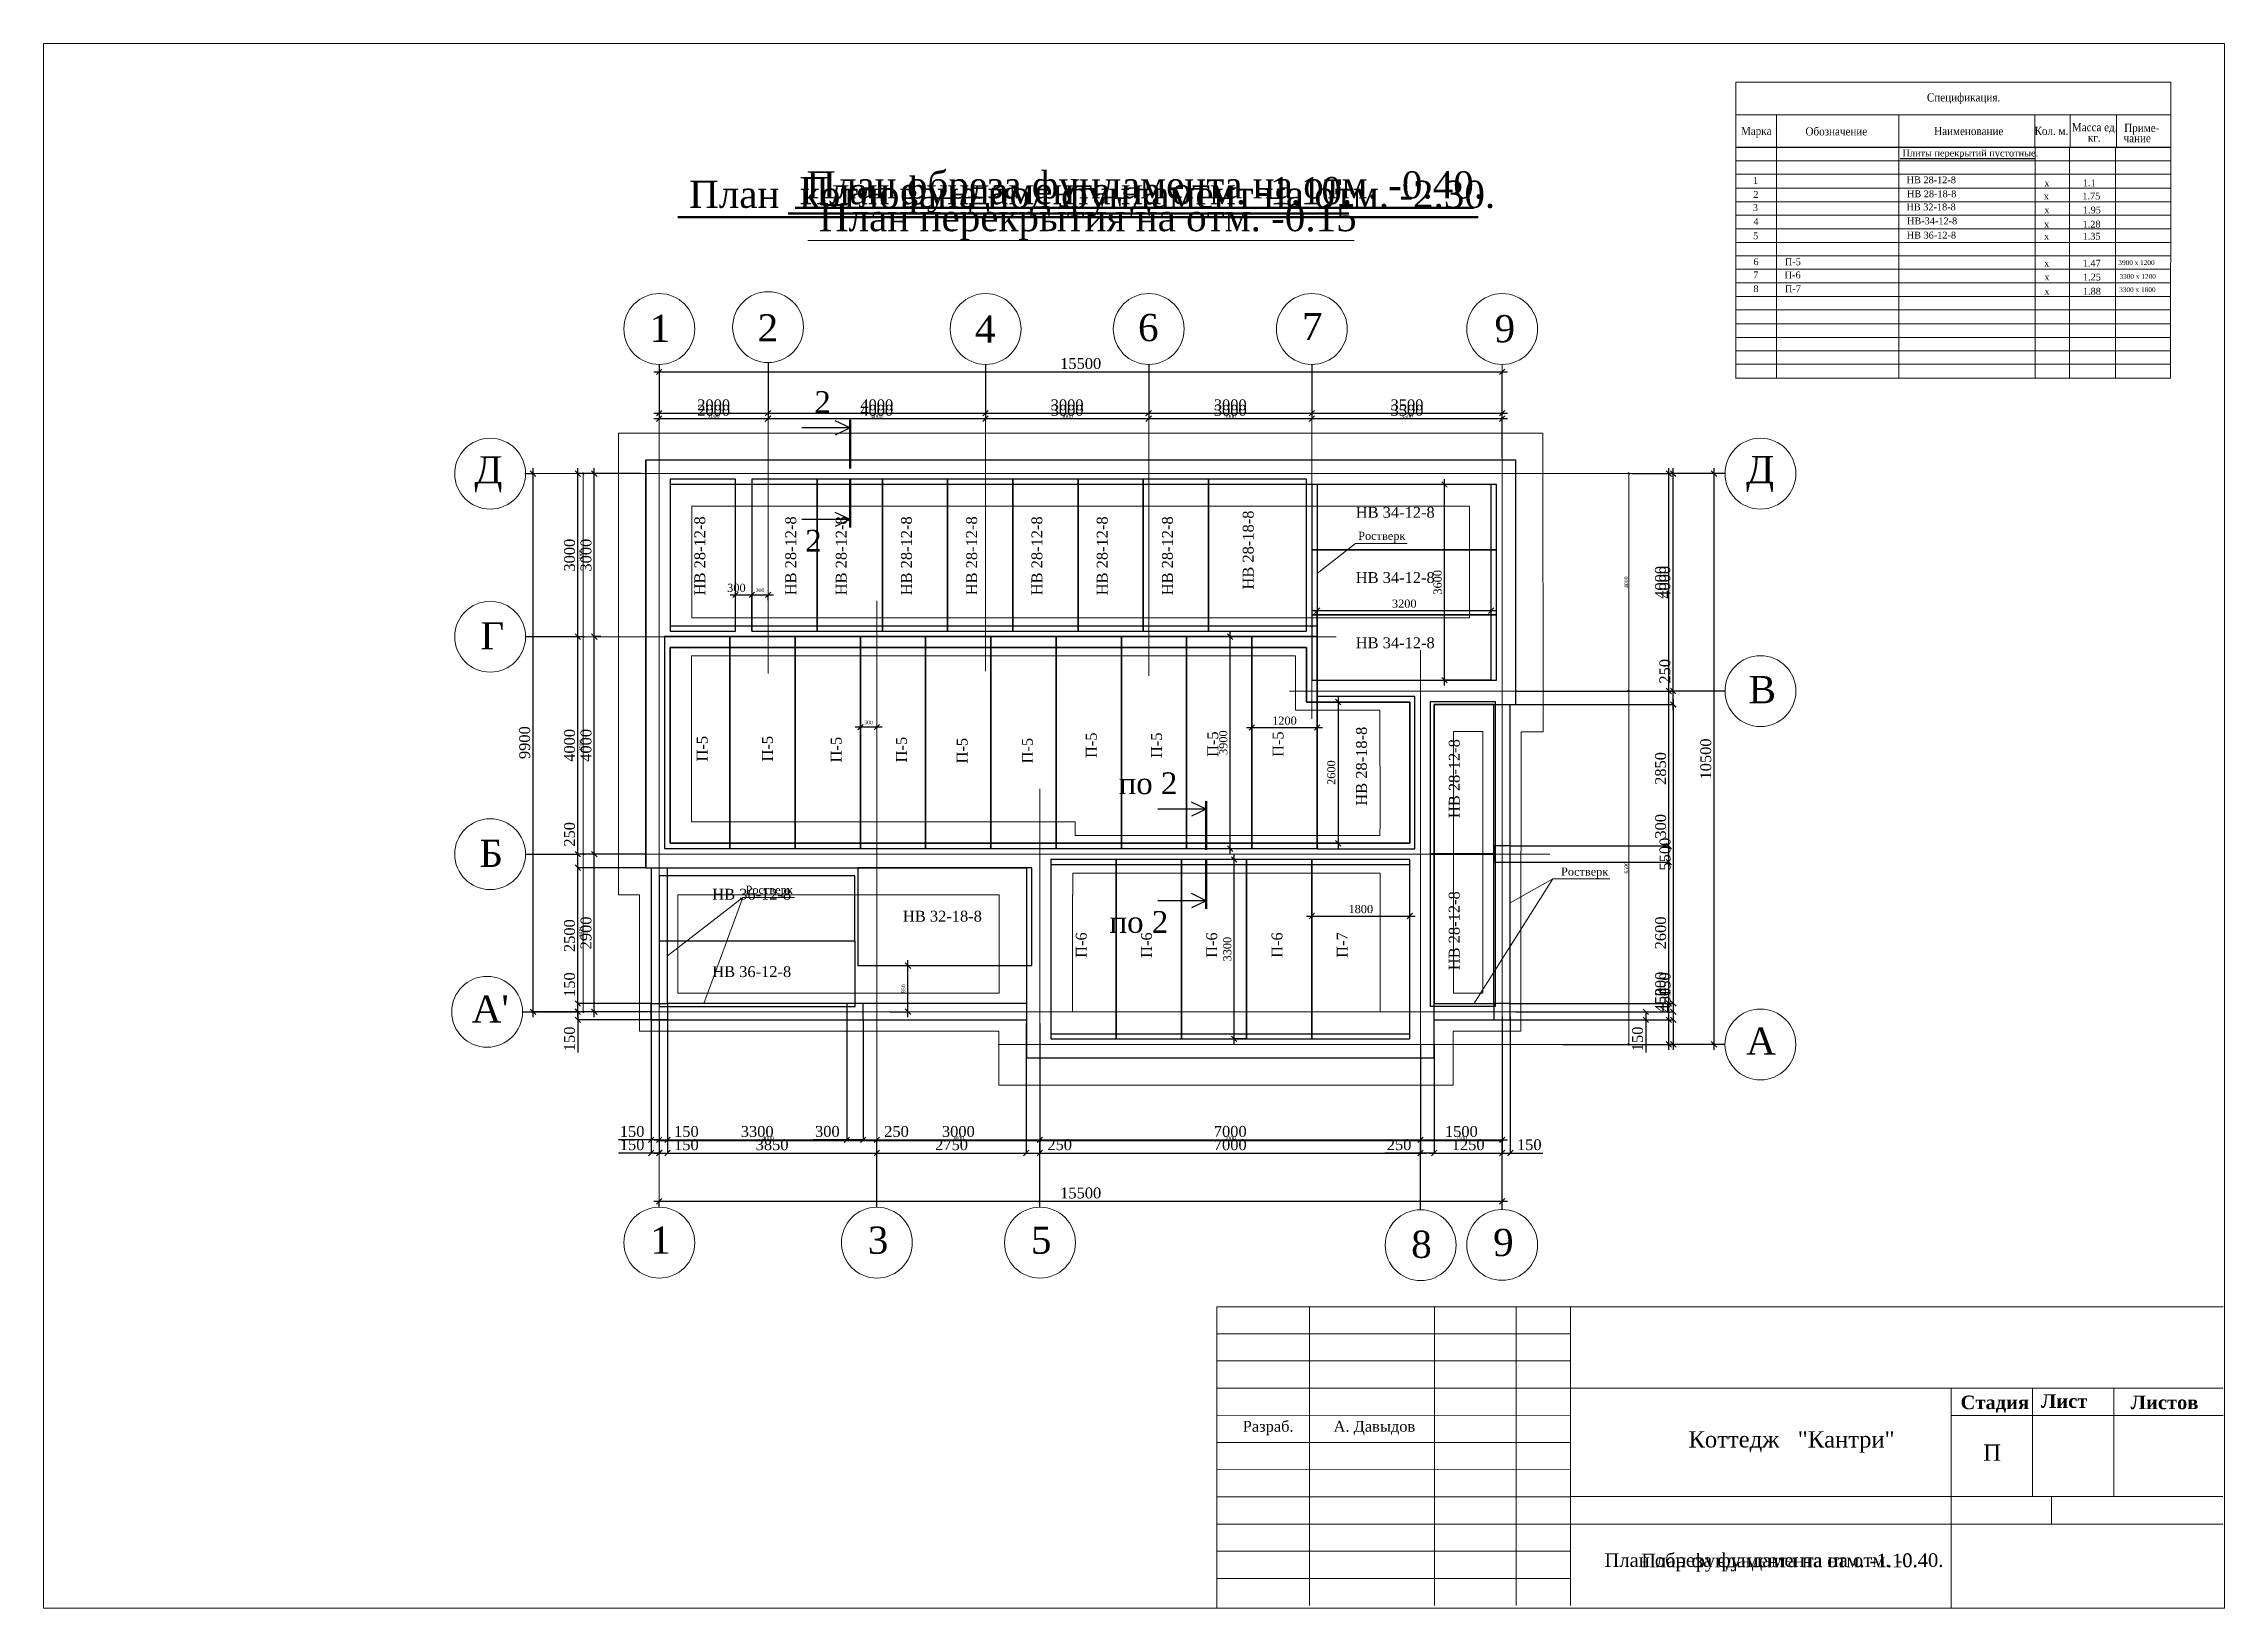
# Model space of a CAD drawing. Extents: x 1526320 to 3332998, y -546296 to 333165.
# Drawn here: x 1796627 to 1836729, y -468991 to -440207 of the extents above; entities that cross this region are included whole.
import ezdxf

# ---------------------------------------------------------------- set-up
doc = ezdxf.new("R2010")
doc.units = 0
doc.header["$LTSCALE"] = 500
doc.header["$MEASUREMENT"] = 0
doc.layers.get('0').update_dxf_attribs({"linetype": 'CONTINUOUS', "lineweight": 0})
for name, color, linetype, lineweight in [('Для печати', 250, 'CONTINUOUS', 0), ('КР. 1 эт. плиты', 250, 'CONTINUOUS', 0), ('КР. Котлован', 34, 'CONTINUOUS', 18), ('КР. ОСИ', 34, 'CONTINUOUS', 18), ('КР. ф-ты -1.10', 5, 'CONTINUOUS', 30), ('КР. ф-ты обрез', 5, 'CONTINUOUS', 30)]:
    doc.layers.add(name, color=color, linetype=linetype, lineweight=lineweight)
doc.styles.add('NAKLON', font='TIMESBD.TTF', dxfattribs={"height": 500})
doc.styles.get("Standard").update_dxf_attribs({"font": 'TIMES.TTF', "height": 150})
doc.dimstyles.new('ISO-25', dxfattribs={"dimtxt": 300, "dimasz": 100, "dimexe": 0, "dimexo": 0, "dimgap": 50, "dimtad": 1, "dimdec": 0, "dimrnd": 10, "dimtxsty": 'Standard', "dimblk": 'OBLIQUE', "dimcen": 100, "dimdle": 100, "dimadec": 0, "dimazin": 0, "dimtfac": 1, "dimtdec": 0, "dimtmove": 0, "dimatfit": 3, "dimldrblk": 'OBLIQUE', "dimfxl": 0, "dimarcsym": 0})
doc.dimstyles.new('Для узлов', dxfattribs={"dimtxt": 50, "dimasz": 30, "dimexe": 20, "dimexo": 0, "dimgap": 10, "dimtad": 1, "dimdec": 0, "dimrnd": 10, "dimtxsty": 'Standard', "dimblk": 'OBLIQUE', "dimcen": 30, "dimdle": 20, "dimadec": 0, "dimazin": 2, "dimtfac": 1, "dimtdec": 0, "dimtmove": 0, "dimatfit": 3, "dimldrblk": 'DATUMFILLED', "dimfxl": 0, "dimlwd": 9, "dimlwe": 9, "dimarcsym": 0})

msp = doc.modelspace()

# ---------------------------------------------------------------- texts
at = {"layer": 'Для печати', "color": 250, "linetype": 'Continuous', "lineweight": 15, "ltscale": 0.13, "style": 'NAKLON'}
for s, p in [('Стадия', (1831878, -465326.4)), ('Лист', (1833357.5, -465302.2)), ('Листов', (1835006.8, -465326.4))]:
    msp.add_text(s, height=250, dxfattribs=at).set_placement(p)
at = {"layer": 'Для печати', "color": 250, "linetype": 'Continuous', "lineweight": 15}
for s, height, p in [('Разраб.', 200, (1818677.2, -465741.7)), ('А. Давыдов', 200, (1820347.6, -465741.7)), ('П', 300, (1832294.1, -466275.2))]:
    msp.add_text(s, height=height, dxfattribs=at).set_placement(p)
at = {"layer": 'Для печати', "color": 250, "linetype": 'Continuous', "lineweight": 9}
msp.add_text('Коттедж   "Кантри"', height=300, dxfattribs=at).set_placement((1826873.6, -466031.6))
at = {"layer": 'КР. 1 эт. плиты', "color": 5, "linetype": 'Continuous', "lineweight": 15, "ltscale": 0.13, "width": 0.9}
for s, p in [('Спецификация.', (1831259.5, -441270.9)), ('Марка', (1827839.4, -441887.8)), ('Обозначение', (1829026, -441895.6)), ('Наименование', (1831392, -441889.8)), ('Кол. м.', (1833238.3, -441887.3)), ('Масса ед.', (1833925.1, -441819.4)), ('кг.', (1834218.8, -442013.4)), ('чание', (1834875.7, -442020.5)), ('Приме-', (1834887.4, -441831.4))]:
    msp.add_text(s, height=150, dxfattribs=at).set_placement(p)
at = {"layer": 'КР. 1 эт. плиты', "color": 5, "linetype": 'Continuous', "lineweight": 30}
for s, height, p in [('Плиты перекрытий пустотные.', 125, (1830810.7, -442282.7)), ('1', 125, (1828060.9, -442787.2)), ('НВ 28-12-8', 125, (1830885.7, -442775.2)), ('1.1', 125, (1834127.4, -442831.1)), ('2', 125, (1828068, -443044.4)), ('НВ 28-18-8', 125, (1830892.7, -443032.4)), ('х', 125, (1833408.5, -443072.2)), ('х', 125, (1833419, -442831.1)), ('1.75', 125, (1834116.9, -443072.2)), ('3', 125, (1828057.5, -443285.5)), ('4', 125, (1828068, -443542.3)), ('НВ 32-18-8', 125, (1830882.3, -443273.5)), ('НВ-34-12-8', 125, (1830892.7, -443530.3)), ('х', 125, (1833413.8, -443591.1)), ('х', 125, (1833419, -443329.1)), ('1.28', 125, (1834122.1, -443591.1)), ('1.95', 125, (1834127.4, -443329.1)), ('5', 125, (1828062.8, -443804.4)), ('НВ 36-12-8', 125, (1830887.5, -443792.4)), ('х', 125, (1833413.8, -443812.3)), ('1.35', 125, (1834122.2, -443812.3)), ('6', 125, (1828068.6, -444280.5)), ('П-5', 125, (1828647.3, -444282.6)), ('х', 125, (1833415.3, -444309.1)), ('1.47', 125, (1834123.7, -444309.1)), ('3900 х 1200', 87.5, (1834779.4, -444280)), ('8', 125, (1828068.6, -444777.2)), ('7', 125, (1828064.3, -444522.3)), ('П-6', 125, (1828643, -444524.4)), ('П-7', 125, (1828647.3, -444779.3)), ('х', 125, (1833419.6, -444563.9)), ('х', 125, (1833419.6, -444824.3)), ('1.25', 125, (1834128, -444563.9)), ('1.88', 125, (1834128, -444824.3)), ('3300 х 1800', 87.5, (1834795.4, -444777.5)), ('3300 х 1200', 87.5, (1834800.7, -444531.5))]:
    msp.add_text(s, height=height, dxfattribs=at).set_placement(p)
at = {"layer": 'КР. 1 эт. плиты', "color": 6, "linetype": 'Continuous', "lineweight": 0, "ltscale": 0.13}
msp.add_text('План перекрытия на отм. -0.15', height=500, dxfattribs=at).set_placement((1810884.1, -443657.3))
at = {"layer": 'КР. 1 эт. плиты', "color": 5, "linetype": 'Continuous', "lineweight": 30, "ltscale": 0.13}
for s, p in [('НВ 34-12-8', (1820755.8, -448929.1)), ('НВ 34-12-8', (1820755.8, -450128.9)), ('НВ 34-12-8', (1820755.8, -451328.6)), ('НВ 36-12-8', (1808923.2, -455953.8)), ('НВ 32-18-8', (1812429.5, -456358.2)), ('НВ 36-12-8', (1808922.8, -457377.9))]:
    msp.add_text(s, height=200, dxfattribs=at).set_placement(p)
for s, p in [('НВ 28-12-8', (1808793.9, -450355.3)), ('НВ 28-12-8', (1810465.9, -450354.8)), ('НВ 28-12-8', (1811393.6, -450354.7)), ('НВ 28-12-8', (1812593.3, -450354.7)), ('НВ 28-12-8', (1813793, -450354.7)), ('НВ 28-12-8', (1814992.8, -450354.7)), ('НВ 28-12-8', (1816192.9, -450355)), ('НВ 28-12-8', (1817392.7, -450354.7)), ('НВ 28-18-8', (1818877.6, -450248.5)), ('П-5', (1808837.7, -453412.4)), ('П-5', (1810037.4, -453412.2)), ('П-5', (1811301.2, -453428.8)), ('П-5', (1812501, -453428.6)), ('П-5', (1813616.4, -453448.9)), ('П-5', (1814816.1, -453448.8)), ('П-5', (1815991.9, -453348.3)), ('П-5', (1817191.7, -453348.1)), ('П-5', (1818226.5, -453328.2)), ('П-5', (1819426.3, -453328)), ('НВ 28-18-8', (1820960.8, -454225)), ('НВ 28-12-8', (1822667.6, -454452.5)), ('НВ 28-12-8', (1822666.3, -457251.4)), ('П-6', (1815807.6, -457025)), ('П-6', (1817007.4, -457025.2)), ('П-6', (1818207.1, -457025.1)), ('П-6', (1819407.3, -457025)), ('П-7', (1820607, -457024.8))]:
    msp.add_text(s, height=200, rotation=90, dxfattribs=at).set_placement(p)
at = {"layer": 'КР. Котлован', "color": 5, "linetype": 'Continuous', "lineweight": 50, "ltscale": 0.13}
msp.add_text('План  котлована под фундамент на отм. -2.30.', height=500, dxfattribs=at).set_placement((1808496.5, -443228.2))
at = {"layer": 'КР. ОСИ', "color": 250, "linetype": 'Continuous', "lineweight": 9}
for s, p in [('1', (1807772, -445693.5)), ('2', (1809756.9, -445686)), ('4', (1813753.7, -445704.9)), ('6', (1816752, -445679.8)), ('7', (1819768.4, -445660.2)), ('9', (1823308, -445700.1)), ('Д', (1804548.5, -448297.1)), ('Г', (1804659.4, -451349.8)), ('Б', (1804641.2, -455352.8)), ("А'", (1804500, -458215.5))]:
    msp.add_text(s, height=500, dxfattribs=at).set_placement(p)
at = {"layer": 'КР. ОСИ', "color": 250, "linetype": 'Continuous', "lineweight": 5}
for s, p in [('Д', (1827934.3, -448292.8)), ('В', (1827980.9, -452339.7)), ('А', (1827935.5, -458804))]:
    msp.add_text(s, height=500, dxfattribs=at).set_placement(p)
at = {"layer": 'КР. ОСИ', "color": 250, "linetype": 'Continuous', "lineweight": 0}
for s, p in [('1', (1807782.7, -462467.5)), ('3', (1811783, -462467.5)), ('5', (1814782.5, -462467.5)), ('8', (1821775.6, -462543.1)), ('9', (1823282.2, -462509.1))]:
    msp.add_text(s, height=500, dxfattribs=at).set_placement(p)
at = {"layer": 'КР. ф-ты -1.10', "color": 5, "linetype": 'Continuous', "lineweight": 50, "ltscale": 0.13}
for height, p in [(500, (1810525.2, -443161.5)), (250, (1826005.5, -468235.1))]:
    msp.add_text('План фундамента на отм. -1.10.', height=height, dxfattribs=at).set_placement(p)
at = {"layer": 'КР. ф-ты обрез', "color": 250, "linetype": 'Continuous', "lineweight": 50, "ltscale": 0.13}
for s, height, p in [('План обреза фундамента на отм. -0.40.', 500, (1810652.5, -443055.2)), ('Ростверк', 150, (1820799.6, -449335.9)), ('Ростверк', 150, (1824530.6, -455513)), ('Ростверк', 150, (1809533.8, -455847.4)), ('План обреза фундамента на отм. -0.40.', 250, (1825330.8, -468227.8))]:
    msp.add_text(s, height=height, dxfattribs=at).set_placement(p)
at = {"layer": 'КР. ф-ты обрез', "color": 250, "linetype": 'Continuous', "lineweight": 50}
for s, p in [('2', (1810799.7, -446999.9)), ('2', (1810631.4, -449551.7)), ('по 2', (1816396.7, -454012.4)), ('по 2', (1816228.4, -456564.2))]:
    msp.add_text(s, height=400, dxfattribs=at).set_placement(p)

# ---------------------------------------------------------------- blocks, each defined once
blk = doc.blocks.new('_Oblique')
at = {"color": 0, "linetype": 'ByBlock', "lineweight": -2}
blk.add_line((-0.5, -0.5), (0.5, 0.5), dxfattribs=at)
blk = doc.blocks.new('*D521')
at = {"layer": 'КР. ОСИ', "color": 0, "linetype": 'Continuous', "lineweight": -2, "ltscale": 0.13}
for p, q in [((1807848, -446245), (1823547, -446245)), ((1807948, -446110), (1807948, -446245)), ((1823447, -447818), (1823447, -446245))]:
    blk.add_line(p, q, dxfattribs=at)
at = {"layer": 'КР. ОСИ', "color": 0, "linetype": 'Continuous', "lineweight": -2, "ltscale": 0.13, "xscale": 100, "yscale": 100, "zscale": 100, "rotation": 180}
blk.add_blockref('_Oblique', (1807948, -446245), dxfattribs=at)
at = {"layer": 'КР. ОСИ', "color": 0, "linetype": 'Continuous', "lineweight": -2, "ltscale": 0.13, "xscale": 100, "yscale": 100, "zscale": 100}
blk.add_blockref('_Oblique', (1823447, -446245), dxfattribs=at)
at = {"layer": 'КР. ОСИ', "color": 0, "linetype": 'Continuous', "lineweight": 9, "ltscale": 0.13, "insert": (1815698, -446093), "char_height": 200, "attachment_point": 5}
blk.add_mtext('15500', dxfattribs=at)
blk = doc.blocks.new('*D524')
at = {"layer": 'КР. ОСИ', "color": 0, "linetype": 'Continuous', "lineweight": -2, "ltscale": 0.13}
for p, q in [((1805491, -448117), (1805626, -448117)), ((1805626, -448017), (1805626, -458116)), ((1807117, -458016), (1805626, -458016))]:
    blk.add_line(p, q, dxfattribs=at)
at = {"layer": 'КР. ОСИ', "color": 0, "linetype": 'Continuous', "lineweight": -2, "ltscale": 0.13, "xscale": 100, "yscale": 100, "zscale": 100}
for p, rotation in [((1805626, -448117), 90), ((1805626, -458016), 270)]:
    blk.add_blockref('_Oblique', p, dxfattribs=dict(at, rotation=rotation))
at = {"layer": 'КР. ОСИ', "color": 0, "linetype": 'Continuous', "lineweight": 9, "ltscale": 0.13, "insert": (1805474, -453066), "char_height": 200, "attachment_point": 5, "rotation": 90}
blk.add_mtext('9900', dxfattribs=at)
blk = doc.blocks.new('*D609')
at = {"layer": 'КР. ОСИ', "color": 0, "linetype": 'Continuous', "lineweight": -2, "ltscale": 0.13}
for p, q in [((1807848, -461503), (1823548, -461503)), ((1807948, -461611), (1807948, -461503)), ((1823448, -461652), (1823448, -461503))]:
    blk.add_line(p, q, dxfattribs=at)
at = {"layer": 'КР. ОСИ', "color": 0, "linetype": 'Continuous', "lineweight": -2, "ltscale": 0.13, "xscale": 100, "yscale": 100, "zscale": 100, "rotation": 180}
blk.add_blockref('_Oblique', (1807948, -461503), dxfattribs=at)
at = {"layer": 'КР. ОСИ', "color": 0, "linetype": 'Continuous', "lineweight": -2, "ltscale": 0.13, "xscale": 100, "yscale": 100, "zscale": 100}
blk.add_blockref('_Oblique', (1823448, -461503), dxfattribs=at)
at = {"layer": 'КР. ОСИ', "color": 0, "linetype": 'Continuous', "lineweight": 9, "ltscale": 0.13, "insert": (1815698, -461351), "char_height": 200, "attachment_point": 5}
blk.add_mtext('15500', dxfattribs=at)
blk = doc.blocks.new('*D612')
at = {"layer": 'КР. ОСИ', "color": 0, "linetype": 'Continuous', "lineweight": -2, "ltscale": 0.13}
for p, q in [((1827344, -458716), (1827344, -448017)), ((1827546, -448117), (1827344, -448117)), ((1827545, -458616), (1827344, -458616))]:
    blk.add_line(p, q, dxfattribs=at)
at = {"layer": 'КР. ОСИ', "color": 0, "linetype": 'Continuous', "lineweight": -2, "ltscale": 0.13, "xscale": 100, "yscale": 100, "zscale": 100}
for p, rotation in [((1827344, -448117), 90), ((1827344, -458616), 270)]:
    blk.add_blockref('_Oblique', p, dxfattribs=dict(at, rotation=rotation))
at = {"layer": 'КР. ОСИ', "color": 0, "linetype": 'Continuous', "lineweight": 9, "ltscale": 0.13, "insert": (1827193, -453366), "char_height": 200, "attachment_point": 5, "rotation": 90}
blk.add_mtext('10500', dxfattribs=at)
blk = doc.blocks.new('*D726')
at = {"layer": 'КР. ф-ты -1.10', "color": 0, "linetype": 'Continuous', "lineweight": -2, "ltscale": 0.13}
for p, q in [((1826512, -452216), (1826512, -448017)), ((1827546, -448117), (1826512, -448117)), ((1827546, -452116), (1826512, -452116))]:
    blk.add_line(p, q, dxfattribs=at)
at = {"layer": 'КР. ф-ты -1.10', "color": 0, "linetype": 'Continuous', "lineweight": -2, "ltscale": 0.13, "xscale": 100, "yscale": 100, "zscale": 100}
for p, rotation in [((1826512, -448117), 90), ((1826512, -452116), 270)]:
    blk.add_blockref('_Oblique', p, dxfattribs=dict(at, rotation=rotation))
at = {"layer": 'КР. ф-ты -1.10', "color": 0, "linetype": 'Continuous', "lineweight": 9, "ltscale": 0.13, "insert": (1826360, -450117), "char_height": 200, "attachment_point": 5, "rotation": 90}
blk.add_mtext('4000', dxfattribs=at)
blk = doc.blocks.new('*D727')
at = {"layer": 'КР. ф-ты -1.10', "color": 0, "linetype": 'Continuous', "lineweight": -2, "ltscale": 0.13}
for p, q in [((1826515, -458166), (1826515, -457538)), ((1823597, -458166), (1826515, -458166)), ((1826515, -458716), (1826515, -458166)), ((1827545, -458616), (1826515, -458616))]:
    blk.add_line(p, q, dxfattribs=at)
at = {"layer": 'КР. ф-ты -1.10', "color": 0, "linetype": 'Continuous', "lineweight": -2, "ltscale": 0.13, "xscale": 100, "yscale": 100, "zscale": 100}
for p, rotation in [((1826515, -458166), 90), ((1826515, -458616), 270)]:
    blk.add_blockref('_Oblique', p, dxfattribs=dict(at, rotation=rotation))
at = {"layer": 'КР. ф-ты -1.10', "color": 0, "linetype": 'Continuous', "lineweight": 9, "ltscale": 0.13, "insert": (1826363, -457802), "char_height": 200, "attachment_point": 5, "rotation": 90}
blk.add_mtext('450', dxfattribs=at)
blk = doc.blocks.new('*D728')
at = {"layer": 'КР. ф-ты -1.10', "color": 0, "linetype": 'Continuous', "lineweight": -2, "ltscale": 0.13}
for p, q in [((1826515, -457866), (1826515, -457245)), ((1823597, -457866), (1826515, -457866)), ((1826515, -458266), (1826515, -457866)), ((1823597, -458166), (1826515, -458166))]:
    blk.add_line(p, q, dxfattribs=at)
at = {"layer": 'КР. ф-ты -1.10', "color": 0, "linetype": 'Continuous', "lineweight": -2, "ltscale": 0.13, "xscale": 100, "yscale": 100, "zscale": 100}
for p, rotation in [((1826515, -457866), 90), ((1826515, -458166), 270)]:
    blk.add_blockref('_Oblique', p, dxfattribs=dict(at, rotation=rotation))
at = {"layer": 'КР. ф-ты -1.10', "color": 0, "linetype": 'Continuous', "lineweight": 9, "ltscale": 0.13, "insert": (1826363, -457506), "char_height": 200, "attachment_point": 5, "rotation": 90}
blk.add_mtext('300', dxfattribs=at)
blk = doc.blocks.new('*D729')
at = {"layer": 'КР. ф-ты -1.10', "color": 0, "linetype": 'Continuous', "lineweight": -2, "ltscale": 0.13}
for p, q in [((1823597, -455266), (1826515, -455266)), ((1826515, -457966), (1826515, -455166)), ((1823597, -457866), (1826515, -457866))]:
    blk.add_line(p, q, dxfattribs=at)
at = {"layer": 'КР. ф-ты -1.10', "color": 0, "linetype": 'Continuous', "lineweight": -2, "ltscale": 0.13, "xscale": 100, "yscale": 100, "zscale": 100}
for p, rotation in [((1826515, -455266), 90), ((1826515, -457866), 270)]:
    blk.add_blockref('_Oblique', p, dxfattribs=dict(at, rotation=rotation))
at = {"layer": 'КР. ф-ты -1.10', "color": 0, "linetype": 'Continuous', "lineweight": 9, "ltscale": 0.13, "insert": (1826363, -456566), "char_height": 200, "attachment_point": 5, "rotation": 90}
blk.add_mtext('2600', dxfattribs=at)
blk = doc.blocks.new('*D730')
at = {"layer": 'КР. ф-ты -1.10', "color": 0, "linetype": 'Continuous', "lineweight": -2, "ltscale": 0.13}
for p, q in [((1826515, -454966), (1826515, -454345)), ((1823597, -454966), (1826515, -454966)), ((1826515, -455366), (1826515, -454966)), ((1823597, -455266), (1826515, -455266))]:
    blk.add_line(p, q, dxfattribs=at)
at = {"layer": 'КР. ф-ты -1.10', "color": 0, "linetype": 'Continuous', "lineweight": -2, "ltscale": 0.13, "xscale": 100, "yscale": 100, "zscale": 100}
for p, rotation in [((1826515, -454966), 90), ((1826515, -455266), 270)]:
    blk.add_blockref('_Oblique', p, dxfattribs=dict(at, rotation=rotation))
at = {"layer": 'КР. ф-ты -1.10', "color": 0, "linetype": 'Continuous', "lineweight": 9, "ltscale": 0.13, "insert": (1826363, -454605), "char_height": 200, "attachment_point": 5, "rotation": 90}
blk.add_mtext('300', dxfattribs=at)
blk = doc.blocks.new('*D731')
at = {"layer": 'КР. ф-ты -1.10', "color": 0, "linetype": 'Continuous', "lineweight": -2, "ltscale": 0.13}
for p, q in [((1826515, -455066), (1826515, -452016)), ((1827546, -452116), (1826515, -452116)), ((1823597, -454966), (1826515, -454966))]:
    blk.add_line(p, q, dxfattribs=at)
at = {"layer": 'КР. ф-ты -1.10', "color": 0, "linetype": 'Continuous', "lineweight": -2, "ltscale": 0.13, "xscale": 100, "yscale": 100, "zscale": 100}
for p, rotation in [((1826515, -452116), 90), ((1826515, -454966), 270)]:
    blk.add_blockref('_Oblique', p, dxfattribs=dict(at, rotation=rotation))
at = {"layer": 'КР. ф-ты -1.10', "color": 0, "linetype": 'Continuous', "lineweight": 9, "ltscale": 0.13, "insert": (1826363, -453541), "char_height": 200, "attachment_point": 5, "rotation": 90}
blk.add_mtext('2850', dxfattribs=at)
blk = doc.blocks.new('*D732')
at = {"layer": 'КР. ф-ты -1.10', "color": 0, "linetype": 'Continuous', "lineweight": -2, "ltscale": 0.13}
for p, q in [((1807798, -458166), (1807798, -460370)), ((1807948, -459902), (1807948, -460370)), ((1807798, -460370), (1807200, -460370)), ((1807948, -460370), (1807698, -460370))]:
    blk.add_line(p, q, dxfattribs=at)
at = {"layer": 'КР. ф-ты -1.10', "color": 0, "linetype": 'Continuous', "lineweight": -2, "ltscale": 0.13, "xscale": 100, "yscale": 100, "zscale": 100, "rotation": 180}
blk.add_blockref('_Oblique', (1807798, -460370), dxfattribs=at)
at = {"layer": 'КР. ф-ты -1.10', "color": 0, "linetype": 'Continuous', "lineweight": -2, "ltscale": 0.13, "xscale": 100, "yscale": 100, "zscale": 100}
blk.add_blockref('_Oblique', (1807948, -460370), dxfattribs=at)
at = {"layer": 'КР. ф-ты -1.10', "color": 0, "linetype": 'Continuous', "lineweight": 9, "ltscale": 0.13, "insert": (1807449, -460219), "char_height": 200, "attachment_point": 5}
blk.add_mtext('150', dxfattribs=at)
blk = doc.blocks.new('*D733')
at = {"layer": 'КР. ф-ты -1.10', "color": 0, "linetype": 'Continuous', "lineweight": -2, "ltscale": 0.13}
for p, q in [((1808098, -458166), (1808098, -460370)), ((1807948, -459902), (1807948, -460370)), ((1807848, -460370), (1808098, -460370)), ((1808098, -460370), (1808696, -460370))]:
    blk.add_line(p, q, dxfattribs=at)
at = {"layer": 'КР. ф-ты -1.10', "color": 0, "linetype": 'Continuous', "lineweight": -2, "ltscale": 0.13, "xscale": 100, "yscale": 100, "zscale": 100, "rotation": 180}
blk.add_blockref('_Oblique', (1807948, -460370), dxfattribs=at)
at = {"layer": 'КР. ф-ты -1.10', "color": 0, "linetype": 'Continuous', "lineweight": -2, "ltscale": 0.13, "xscale": 100, "yscale": 100, "zscale": 100}
blk.add_blockref('_Oblique', (1808098, -460370), dxfattribs=at)
at = {"layer": 'КР. ф-ты -1.10', "color": 0, "linetype": 'Continuous', "lineweight": 9, "ltscale": 0.13, "insert": (1808447, -460219), "char_height": 200, "attachment_point": 5}
blk.add_mtext('150', dxfattribs=at)
blk = doc.blocks.new('*D734')
at = {"layer": 'КР. ф-ты -1.10', "color": 0, "linetype": 'Continuous', "lineweight": -2, "ltscale": 0.13}
for p, q in [((1808098, -458166), (1808098, -460370)), ((1811399, -458166), (1811399, -460370)), ((1807998, -460370), (1811499, -460370))]:
    blk.add_line(p, q, dxfattribs=at)
at = {"layer": 'КР. ф-ты -1.10', "color": 0, "linetype": 'Continuous', "lineweight": -2, "ltscale": 0.13, "xscale": 100, "yscale": 100, "zscale": 100, "rotation": 180}
blk.add_blockref('_Oblique', (1808098, -460370), dxfattribs=at)
at = {"layer": 'КР. ф-ты -1.10', "color": 0, "linetype": 'Continuous', "lineweight": -2, "ltscale": 0.13, "xscale": 100, "yscale": 100, "zscale": 100}
blk.add_blockref('_Oblique', (1811399, -460370), dxfattribs=at)
at = {"layer": 'КР. ф-ты -1.10', "color": 0, "linetype": 'Continuous', "lineweight": 9, "ltscale": 0.13, "insert": (1809749, -460219), "char_height": 200, "attachment_point": 5}
blk.add_mtext('3300', dxfattribs=at)
blk = doc.blocks.new('*D735')
at = {"layer": 'КР. ф-ты -1.10', "color": 0, "linetype": 'Continuous', "lineweight": -2, "ltscale": 0.13}
for p, q in [((1811399, -458166), (1811399, -460370)), ((1811699, -458166), (1811699, -460370)), ((1811399, -460370), (1810779, -460370)), ((1811699, -460370), (1811299, -460370))]:
    blk.add_line(p, q, dxfattribs=at)
at = {"layer": 'КР. ф-ты -1.10', "color": 0, "linetype": 'Continuous', "lineweight": -2, "ltscale": 0.13, "xscale": 100, "yscale": 100, "zscale": 100, "rotation": 180}
blk.add_blockref('_Oblique', (1811399, -460370), dxfattribs=at)
at = {"layer": 'КР. ф-ты -1.10', "color": 0, "linetype": 'Continuous', "lineweight": -2, "ltscale": 0.13, "xscale": 100, "yscale": 100, "zscale": 100}
blk.add_blockref('_Oblique', (1811699, -460370), dxfattribs=at)
at = {"layer": 'КР. ф-ты -1.10', "color": 0, "linetype": 'Continuous', "lineweight": 9, "ltscale": 0.13, "insert": (1811039, -460218), "char_height": 200, "attachment_point": 5}
blk.add_mtext('300', dxfattribs=at)
blk = doc.blocks.new('*D736')
at = {"layer": 'КР. ф-ты -1.10', "color": 0, "linetype": 'Continuous', "lineweight": -2, "ltscale": 0.13}
for p, q in [((1811699, -458166), (1811699, -460370)), ((1811599, -460370), (1811948, -460370)), ((1811948, -461611), (1811948, -460370)), ((1811948, -460370), (1812574, -460370))]:
    blk.add_line(p, q, dxfattribs=at)
at = {"layer": 'КР. ф-ты -1.10', "color": 0, "linetype": 'Continuous', "lineweight": -2, "ltscale": 0.13, "xscale": 100, "yscale": 100, "zscale": 100, "rotation": 180}
blk.add_blockref('_Oblique', (1811699, -460370), dxfattribs=at)
at = {"layer": 'КР. ф-ты -1.10', "color": 0, "linetype": 'Continuous', "lineweight": -2, "ltscale": 0.13, "xscale": 100, "yscale": 100, "zscale": 100}
blk.add_blockref('_Oblique', (1811948, -460370), dxfattribs=at)
at = {"layer": 'КР. ф-ты -1.10', "color": 0, "linetype": 'Continuous', "lineweight": 9, "ltscale": 0.13, "insert": (1812311, -460219), "char_height": 200, "attachment_point": 5}
blk.add_mtext('250', dxfattribs=at)
blk = doc.blocks.new('*D737')
at = {"layer": 'КР. ф-ты -1.10', "color": 0, "linetype": 'Continuous', "lineweight": -2, "ltscale": 0.13}
for p, q in [((1811848, -460370), (1815048, -460370)), ((1811948, -461611), (1811948, -460370)), ((1814948, -461611), (1814948, -460370))]:
    blk.add_line(p, q, dxfattribs=at)
at = {"layer": 'КР. ф-ты -1.10', "color": 0, "linetype": 'Continuous', "lineweight": -2, "ltscale": 0.13, "xscale": 100, "yscale": 100, "zscale": 100, "rotation": 180}
blk.add_blockref('_Oblique', (1811948, -460370), dxfattribs=at)
at = {"layer": 'КР. ф-ты -1.10', "color": 0, "linetype": 'Continuous', "lineweight": -2, "ltscale": 0.13, "xscale": 100, "yscale": 100, "zscale": 100}
blk.add_blockref('_Oblique', (1814948, -460370), dxfattribs=at)
at = {"layer": 'КР. ф-ты -1.10', "color": 0, "linetype": 'Continuous', "lineweight": 9, "ltscale": 0.13, "insert": (1813448, -460219), "char_height": 200, "attachment_point": 5}
blk.add_mtext('3000', dxfattribs=at)
blk = doc.blocks.new('*D738')
at = {"layer": 'КР. ф-ты -1.10', "color": 0, "linetype": 'Continuous', "lineweight": -2, "ltscale": 0.13}
for p, q in [((1814848, -460370), (1822048, -460370)), ((1814948, -461611), (1814948, -460370)), ((1821948, -461657), (1821948, -460370))]:
    blk.add_line(p, q, dxfattribs=at)
at = {"layer": 'КР. ф-ты -1.10', "color": 0, "linetype": 'Continuous', "lineweight": -2, "ltscale": 0.13, "xscale": 100, "yscale": 100, "zscale": 100, "rotation": 180}
blk.add_blockref('_Oblique', (1814948, -460370), dxfattribs=at)
at = {"layer": 'КР. ф-ты -1.10', "color": 0, "linetype": 'Continuous', "lineweight": -2, "ltscale": 0.13, "xscale": 100, "yscale": 100, "zscale": 100}
blk.add_blockref('_Oblique', (1821948, -460370), dxfattribs=at)
at = {"layer": 'КР. ф-ты -1.10', "color": 0, "linetype": 'Continuous', "lineweight": 9, "ltscale": 0.13, "insert": (1818448, -460218), "char_height": 200, "attachment_point": 5}
blk.add_mtext('7000', dxfattribs=at)
blk = doc.blocks.new('*D739')
at = {"layer": 'КР. ф-ты -1.10', "color": 0, "linetype": 'Continuous', "lineweight": -2, "ltscale": 0.13}
for p, q in [((1821848, -460370), (1823548, -460370)), ((1821948, -461657), (1821948, -460370)), ((1823448, -461652), (1823448, -460370))]:
    blk.add_line(p, q, dxfattribs=at)
at = {"layer": 'КР. ф-ты -1.10', "color": 0, "linetype": 'Continuous', "lineweight": -2, "ltscale": 0.13, "xscale": 100, "yscale": 100, "zscale": 100, "rotation": 180}
blk.add_blockref('_Oblique', (1821948, -460370), dxfattribs=at)
at = {"layer": 'КР. ф-ты -1.10', "color": 0, "linetype": 'Continuous', "lineweight": -2, "ltscale": 0.13, "xscale": 100, "yscale": 100, "zscale": 100}
blk.add_blockref('_Oblique', (1823448, -460370), dxfattribs=at)
at = {"layer": 'КР. ф-ты -1.10', "color": 0, "linetype": 'Continuous', "lineweight": 9, "ltscale": 0.13, "insert": (1822698, -460219), "char_height": 200, "attachment_point": 5}
blk.add_mtext('1500', dxfattribs=at)
blk = doc.blocks.new('*D740')
at = {"layer": 'КР. ф-ты -1.10', "color": 0, "linetype": 'Continuous', "lineweight": -2, "ltscale": 0.13}
for p, q in [((1806754, -458116), (1806754, -455016)), ((1807035, -455116), (1806754, -455116)), ((1806955, -458016), (1806754, -458016))]:
    blk.add_line(p, q, dxfattribs=at)
at = {"layer": 'КР. ф-ты -1.10', "color": 0, "linetype": 'Continuous', "lineweight": -2, "ltscale": 0.13, "xscale": 100, "yscale": 100, "zscale": 100}
for p, rotation in [((1806754, -455116), 90), ((1806754, -458016), 270)]:
    blk.add_blockref('_Oblique', p, dxfattribs=dict(at, rotation=rotation))
at = {"layer": 'КР. ф-ты -1.10', "color": 0, "linetype": 'Continuous', "lineweight": 9, "ltscale": 0.13, "insert": (1806602, -456566), "char_height": 200, "attachment_point": 5, "rotation": 90}
blk.add_mtext('2900', dxfattribs=at)
blk = doc.blocks.new('*D741')
at = {"layer": 'КР. ф-ты -1.10', "color": 0, "linetype": 'Continuous', "lineweight": -2, "ltscale": 0.13}
for p, q in [((1806754, -455216), (1806754, -451016)), ((1806874, -451116), (1806754, -451116)), ((1807035, -455116), (1806754, -455116))]:
    blk.add_line(p, q, dxfattribs=at)
at = {"layer": 'КР. ф-ты -1.10', "color": 0, "linetype": 'Continuous', "lineweight": -2, "ltscale": 0.13, "xscale": 100, "yscale": 100, "zscale": 100}
for p, rotation in [((1806754, -451116), 90), ((1806754, -455116), 270)]:
    blk.add_blockref('_Oblique', p, dxfattribs=dict(at, rotation=rotation))
at = {"layer": 'КР. ф-ты -1.10', "color": 0, "linetype": 'Continuous', "lineweight": 9, "ltscale": 0.13, "insert": (1806602, -453116), "char_height": 200, "attachment_point": 5, "rotation": 90}
blk.add_mtext('4000', dxfattribs=at)
blk = doc.blocks.new('*D742')
at = {"layer": 'КР. ф-ты -1.10', "color": 0, "linetype": 'Continuous', "lineweight": -2, "ltscale": 0.13}
for p, q in [((1806754, -451216), (1806754, -448017)), ((1806995, -448117), (1806754, -448117)), ((1806874, -451116), (1806754, -451116))]:
    blk.add_line(p, q, dxfattribs=at)
at = {"layer": 'КР. ф-ты -1.10', "color": 0, "linetype": 'Continuous', "lineweight": -2, "ltscale": 0.13, "xscale": 100, "yscale": 100, "zscale": 100}
for p, rotation in [((1806754, -448117), 90), ((1806754, -451116), 270)]:
    blk.add_blockref('_Oblique', p, dxfattribs=dict(at, rotation=rotation))
at = {"layer": 'КР. ф-ты -1.10', "color": 0, "linetype": 'Continuous', "lineweight": 9, "ltscale": 0.13, "insert": (1806602, -449617), "char_height": 200, "attachment_point": 5, "rotation": 90}
blk.add_mtext('3000', dxfattribs=at)
blk = doc.blocks.new('*D743')
at = {"layer": 'КР. ф-ты -1.10', "color": 0, "linetype": 'Continuous', "lineweight": -2, "ltscale": 0.13}
for p, q in [((1807948, -446109), (1807948, -447005)), ((1809948, -446074), (1809948, -447005)), ((1807848, -447005), (1810048, -447005))]:
    blk.add_line(p, q, dxfattribs=at)
at = {"layer": 'КР. ф-ты -1.10', "color": 0, "linetype": 'Continuous', "lineweight": -2, "ltscale": 0.13, "xscale": 100, "yscale": 100, "zscale": 100, "rotation": 180}
blk.add_blockref('_Oblique', (1807948, -447005), dxfattribs=at)
at = {"layer": 'КР. ф-ты -1.10', "color": 0, "linetype": 'Continuous', "lineweight": -2, "ltscale": 0.13, "xscale": 100, "yscale": 100, "zscale": 100}
blk.add_blockref('_Oblique', (1809948, -447005), dxfattribs=at)
at = {"layer": 'КР. ф-ты -1.10', "color": 0, "linetype": 'Continuous', "lineweight": 9, "ltscale": 0.13, "insert": (1808948, -446853), "char_height": 200, "attachment_point": 5}
blk.add_mtext('2000', dxfattribs=at)
blk = doc.blocks.new('*D744')
at = {"layer": 'КР. ф-ты -1.10', "color": 0, "linetype": 'Continuous', "lineweight": -2, "ltscale": 0.13}
for p, q in [((1809948, -446074), (1809948, -447005)), ((1813948, -446110), (1813948, -447005)), ((1809848, -447005), (1814048, -447005))]:
    blk.add_line(p, q, dxfattribs=at)
at = {"layer": 'КР. ф-ты -1.10', "color": 0, "linetype": 'Continuous', "lineweight": -2, "ltscale": 0.13, "xscale": 100, "yscale": 100, "zscale": 100, "rotation": 180}
blk.add_blockref('_Oblique', (1809948, -447005), dxfattribs=at)
at = {"layer": 'КР. ф-ты -1.10', "color": 0, "linetype": 'Continuous', "lineweight": -2, "ltscale": 0.13, "xscale": 100, "yscale": 100, "zscale": 100}
blk.add_blockref('_Oblique', (1813948, -447005), dxfattribs=at)
at = {"layer": 'КР. ф-ты -1.10', "color": 0, "linetype": 'Continuous', "lineweight": 9, "ltscale": 0.13, "insert": (1811948, -446853), "char_height": 200, "attachment_point": 5}
blk.add_mtext('4000', dxfattribs=at)
blk = doc.blocks.new('*D745')
at = {"layer": 'КР. ф-ты -1.10', "color": 0, "linetype": 'Continuous', "lineweight": -2, "ltscale": 0.13}
for p, q in [((1813948, -446110), (1813948, -447005)), ((1816948, -446109), (1816948, -447005)), ((1813848, -447005), (1817048, -447005))]:
    blk.add_line(p, q, dxfattribs=at)
at = {"layer": 'КР. ф-ты -1.10', "color": 0, "linetype": 'Continuous', "lineweight": -2, "ltscale": 0.13, "xscale": 100, "yscale": 100, "zscale": 100, "rotation": 180}
blk.add_blockref('_Oblique', (1813948, -447005), dxfattribs=at)
at = {"layer": 'КР. ф-ты -1.10', "color": 0, "linetype": 'Continuous', "lineweight": -2, "ltscale": 0.13, "xscale": 100, "yscale": 100, "zscale": 100}
blk.add_blockref('_Oblique', (1816948, -447005), dxfattribs=at)
at = {"layer": 'КР. ф-ты -1.10', "color": 0, "linetype": 'Continuous', "lineweight": 9, "ltscale": 0.13, "insert": (1815448, -446853), "char_height": 200, "attachment_point": 5}
blk.add_mtext('3000', dxfattribs=at)
blk = doc.blocks.new('*D746')
at = {"layer": 'КР. ф-ты -1.10', "color": 0, "linetype": 'Continuous', "lineweight": -2, "ltscale": 0.13}
for p, q in [((1816948, -446109), (1816948, -447005)), ((1819948, -446109), (1819948, -447005)), ((1816848, -447005), (1820048, -447005))]:
    blk.add_line(p, q, dxfattribs=at)
at = {"layer": 'КР. ф-ты -1.10', "color": 0, "linetype": 'Continuous', "lineweight": -2, "ltscale": 0.13, "xscale": 100, "yscale": 100, "zscale": 100, "rotation": 180}
blk.add_blockref('_Oblique', (1816948, -447005), dxfattribs=at)
at = {"layer": 'КР. ф-ты -1.10', "color": 0, "linetype": 'Continuous', "lineweight": -2, "ltscale": 0.13, "xscale": 100, "yscale": 100, "zscale": 100}
blk.add_blockref('_Oblique', (1819948, -447005), dxfattribs=at)
at = {"layer": 'КР. ф-ты -1.10', "color": 0, "linetype": 'Continuous', "lineweight": 9, "ltscale": 0.13, "insert": (1818448, -446853), "char_height": 200, "attachment_point": 5}
blk.add_mtext('3000', dxfattribs=at)
blk = doc.blocks.new('*D747')
at = {"layer": 'КР. ф-ты -1.10', "color": 0, "linetype": 'Continuous', "lineweight": -2, "ltscale": 0.13}
for p, q in [((1819948, -446109), (1819948, -447005)), ((1819848, -447005), (1823547, -447005)), ((1823447, -447818), (1823447, -447005))]:
    blk.add_line(p, q, dxfattribs=at)
at = {"layer": 'КР. ф-ты -1.10', "color": 0, "linetype": 'Continuous', "lineweight": -2, "ltscale": 0.13, "xscale": 100, "yscale": 100, "zscale": 100, "rotation": 180}
blk.add_blockref('_Oblique', (1819948, -447005), dxfattribs=at)
at = {"layer": 'КР. ф-ты -1.10', "color": 0, "linetype": 'Continuous', "lineweight": -2, "ltscale": 0.13, "xscale": 100, "yscale": 100, "zscale": 100}
blk.add_blockref('_Oblique', (1823447, -447005), dxfattribs=at)
at = {"layer": 'КР. ф-ты -1.10', "color": 0, "linetype": 'Continuous', "lineweight": 9, "ltscale": 0.13, "insert": (1821698, -446853), "char_height": 200, "attachment_point": 5}
blk.add_mtext('3500', dxfattribs=at)
blk = doc.blocks.new('*D749')
at = {"layer": 'КР. ф-ты обрез', "color": 0, "linetype": 'Continuous', "lineweight": -2, "ltscale": 0.13}
for p, q in [((1826594, -452116), (1826594, -451490)), ((1823698, -452116), (1826594, -452116)), ((1826594, -452466), (1826594, -452116)), ((1823698, -452366), (1826594, -452366))]:
    blk.add_line(p, q, dxfattribs=at)
at = {"layer": 'КР. ф-ты обрез', "color": 0, "linetype": 'Continuous', "lineweight": -2, "ltscale": 0.13, "xscale": 100, "yscale": 100, "zscale": 100}
for p, rotation in [((1826594, -452116), 90), ((1826594, -452366), 270)]:
    blk.add_blockref('_Oblique', p, dxfattribs=dict(at, rotation=rotation))
at = {"layer": 'КР. ф-ты обрез', "color": 0, "linetype": 'Continuous', "lineweight": 9, "ltscale": 0.13, "insert": (1826442, -451753), "char_height": 200, "attachment_point": 5, "rotation": 90}
blk.add_mtext('250', dxfattribs=at)
blk = doc.blocks.new('*D750')
at = {"layer": 'КР. ф-ты обрез', "color": 0, "linetype": 'Continuous', "lineweight": -2, "ltscale": 0.13}
for p, q in [((1825839, -448117), (1826594, -448117)), ((1826594, -452216), (1826594, -448017)), ((1827546, -452116), (1826594, -452116))]:
    blk.add_line(p, q, dxfattribs=at)
at = {"layer": 'КР. ф-ты обрез', "color": 0, "linetype": 'Continuous', "lineweight": -2, "ltscale": 0.13, "xscale": 100, "yscale": 100, "zscale": 100}
for p, rotation in [((1826594, -448117), 90), ((1826594, -452116), 270)]:
    blk.add_blockref('_Oblique', p, dxfattribs=dict(at, rotation=rotation))
at = {"layer": 'КР. ф-ты обрез', "color": 0, "linetype": 'Continuous', "lineweight": 9, "ltscale": 0.13, "insert": (1826442, -450116), "char_height": 200, "attachment_point": 5, "rotation": 90}
blk.add_mtext('4000', dxfattribs=at)
blk = doc.blocks.new('*D751')
at = {"layer": 'КР. ф-ты обрез', "color": 0, "linetype": 'Continuous', "lineweight": -2, "ltscale": 0.13}
for p, q in [((1814697, -458230), (1814697, -460615)), ((1811848, -460615), (1814797, -460615)), ((1811948, -461611), (1811948, -460615))]:
    blk.add_line(p, q, dxfattribs=at)
at = {"layer": 'КР. ф-ты обрез', "color": 0, "linetype": 'Continuous', "lineweight": -2, "ltscale": 0.13, "xscale": 100, "yscale": 100, "zscale": 100, "rotation": 180}
blk.add_blockref('_Oblique', (1811948, -460615), dxfattribs=at)
at = {"layer": 'КР. ф-ты обрез', "color": 0, "linetype": 'Continuous', "lineweight": -2, "ltscale": 0.13, "xscale": 100, "yscale": 100, "zscale": 100}
blk.add_blockref('_Oblique', (1814697, -460615), dxfattribs=at)
at = {"layer": 'КР. ф-ты обрез', "color": 0, "linetype": 'Continuous', "lineweight": 9, "ltscale": 0.13, "insert": (1813323, -460463), "char_height": 200, "attachment_point": 5}
blk.add_mtext('2750', dxfattribs=at)
blk = doc.blocks.new('*D752')
at = {"layer": 'КР. ф-ты обрез', "color": 0, "linetype": 'Continuous', "lineweight": -2, "ltscale": 0.13}
for p, q in [((1814697, -458230), (1814697, -460615)), ((1814597, -460615), (1814948, -460615)), ((1814948, -461611), (1814948, -460615)), ((1814948, -460615), (1815574, -460615))]:
    blk.add_line(p, q, dxfattribs=at)
at = {"layer": 'КР. ф-ты обрез', "color": 0, "linetype": 'Continuous', "lineweight": -2, "ltscale": 0.13, "xscale": 100, "yscale": 100, "zscale": 100, "rotation": 180}
blk.add_blockref('_Oblique', (1814697, -460615), dxfattribs=at)
at = {"layer": 'КР. ф-ты обрез', "color": 0, "linetype": 'Continuous', "lineweight": -2, "ltscale": 0.13, "xscale": 100, "yscale": 100, "zscale": 100}
blk.add_blockref('_Oblique', (1814948, -460615), dxfattribs=at)
at = {"layer": 'КР. ф-ты обрез', "color": 0, "linetype": 'Continuous', "lineweight": 9, "ltscale": 0.13, "insert": (1815311, -460463), "char_height": 200, "attachment_point": 5}
blk.add_mtext('250', dxfattribs=at)
blk = doc.blocks.new('*D753')
at = {"layer": 'КР. ф-ты обрез', "color": 0, "linetype": 'Continuous', "lineweight": -2, "ltscale": 0.13}
for p, q in [((1814948, -458230), (1814948, -460615)), ((1821948, -458616), (1821948, -460615)), ((1814848, -460615), (1822048, -460615))]:
    blk.add_line(p, q, dxfattribs=at)
at = {"layer": 'КР. ф-ты обрез', "color": 0, "linetype": 'Continuous', "lineweight": -2, "ltscale": 0.13, "xscale": 100, "yscale": 100, "zscale": 100, "rotation": 180}
blk.add_blockref('_Oblique', (1814948, -460615), dxfattribs=at)
at = {"layer": 'КР. ф-ты обрез', "color": 0, "linetype": 'Continuous', "lineweight": -2, "ltscale": 0.13, "xscale": 100, "yscale": 100, "zscale": 100}
blk.add_blockref('_Oblique', (1821948, -460615), dxfattribs=at)
at = {"layer": 'КР. ф-ты обрез', "color": 0, "linetype": 'Continuous', "lineweight": 9, "ltscale": 0.13, "insert": (1818448, -460463), "char_height": 200, "attachment_point": 5}
blk.add_mtext('7000', dxfattribs=at)
blk = doc.blocks.new('*D754')
at = {"layer": 'КР. ф-ты обрез', "color": 0, "linetype": 'Continuous', "lineweight": -2, "ltscale": 0.13}
for p, q in [((1822199, -458616), (1822199, -460615)), ((1821948, -460615), (1821290, -460615)), ((1822199, -460615), (1821848, -460615)), ((1821948, -461657), (1821948, -460615))]:
    blk.add_line(p, q, dxfattribs=at)
at = {"layer": 'КР. ф-ты обрез', "color": 0, "linetype": 'Continuous', "lineweight": -2, "ltscale": 0.13, "xscale": 100, "yscale": 100, "zscale": 100, "rotation": 180}
blk.add_blockref('_Oblique', (1821948, -460615), dxfattribs=at)
at = {"layer": 'КР. ф-ты обрез', "color": 0, "linetype": 'Continuous', "lineweight": -2, "ltscale": 0.13, "xscale": 100, "yscale": 100, "zscale": 100}
blk.add_blockref('_Oblique', (1822199, -460615), dxfattribs=at)
at = {"layer": 'КР. ф-ты обрез', "color": 0, "linetype": 'Continuous', "lineweight": 9, "ltscale": 0.13, "insert": (1821553, -460463), "char_height": 200, "attachment_point": 5}
blk.add_mtext('250', dxfattribs=at)
blk = doc.blocks.new('*D755')
at = {"layer": 'КР. ф-ты обрез', "color": 0, "linetype": 'Continuous', "lineweight": -2, "ltscale": 0.13}
for p, q in [((1822199, -458616), (1822199, -460615)), ((1822099, -460615), (1823548, -460615)), ((1823448, -461652), (1823448, -460615))]:
    blk.add_line(p, q, dxfattribs=at)
at = {"layer": 'КР. ф-ты обрез', "color": 0, "linetype": 'Continuous', "lineweight": -2, "ltscale": 0.13, "xscale": 100, "yscale": 100, "zscale": 100, "rotation": 180}
blk.add_blockref('_Oblique', (1822199, -460615), dxfattribs=at)
at = {"layer": 'КР. ф-ты обрез', "color": 0, "linetype": 'Continuous', "lineweight": -2, "ltscale": 0.13, "xscale": 100, "yscale": 100, "zscale": 100}
blk.add_blockref('_Oblique', (1823448, -460615), dxfattribs=at)
at = {"layer": 'КР. ф-ты обрез', "color": 0, "linetype": 'Continuous', "lineweight": 9, "ltscale": 0.13, "insert": (1822823, -460463), "char_height": 200, "attachment_point": 5}
blk.add_mtext('1250', dxfattribs=at)
blk = doc.blocks.new('*D756')
at = {"layer": 'КР. ф-ты обрез', "color": 0, "linetype": 'Continuous', "lineweight": -2, "ltscale": 0.13}
for p, q in [((1823448, -458102), (1823448, -460615)), ((1823598, -458102), (1823598, -460615)), ((1823348, -460615), (1823598, -460615)), ((1823598, -460615), (1824196, -460615))]:
    blk.add_line(p, q, dxfattribs=at)
at = {"layer": 'КР. ф-ты обрез', "color": 0, "linetype": 'Continuous', "lineweight": -2, "ltscale": 0.13, "xscale": 100, "yscale": 100, "zscale": 100, "rotation": 180}
blk.add_blockref('_Oblique', (1823448, -460615), dxfattribs=at)
at = {"layer": 'КР. ф-ты обрез', "color": 0, "linetype": 'Continuous', "lineweight": -2, "ltscale": 0.13, "xscale": 100, "yscale": 100, "zscale": 100}
blk.add_blockref('_Oblique', (1823598, -460615), dxfattribs=at)
at = {"layer": 'КР. ф-ты обрез', "color": 0, "linetype": 'Continuous', "lineweight": 9, "ltscale": 0.13, "insert": (1823947, -460463), "char_height": 200, "attachment_point": 5}
blk.add_mtext('150', dxfattribs=at)
blk = doc.blocks.new('*D757')
at = {"layer": 'КР. ф-ты обрез', "color": 0, "linetype": 'Continuous', "lineweight": -2, "ltscale": 0.13}
for p, q in [((1826596, -458166), (1826596, -457538)), ((1823597, -458166), (1826596, -458166)), ((1826596, -458716), (1826596, -458166)), ((1824557, -458616), (1826596, -458616))]:
    blk.add_line(p, q, dxfattribs=at)
at = {"layer": 'КР. ф-ты обрез', "color": 0, "linetype": 'Continuous', "lineweight": -2, "ltscale": 0.13, "xscale": 100, "yscale": 100, "zscale": 100}
for p, rotation in [((1826596, -458166), 90), ((1826596, -458616), 270)]:
    blk.add_blockref('_Oblique', p, dxfattribs=dict(at, rotation=rotation))
at = {"layer": 'КР. ф-ты обрез', "color": 0, "linetype": 'Continuous', "lineweight": 9, "ltscale": 0.13, "insert": (1826444, -457802), "char_height": 200, "attachment_point": 5, "rotation": 90}
blk.add_mtext('450', dxfattribs=at)
blk = doc.blocks.new('*D758')
at = {"layer": 'КР. ф-ты обрез', "color": 0, "linetype": 'Continuous', "lineweight": -2, "ltscale": 0.13}
for p, q in [((1823597, -458166), (1826090, -458166)), ((1823694, -458016), (1826090, -458016)), ((1826090, -458016), (1826090, -458266)), ((1826090, -458166), (1826090, -458764))]:
    blk.add_line(p, q, dxfattribs=at)
at = {"layer": 'КР. ф-ты обрез', "color": 0, "linetype": 'Continuous', "lineweight": -2, "ltscale": 0.13, "xscale": 100, "yscale": 100, "zscale": 100}
for p, rotation in [((1826090, -458016), 90), ((1826090, -458166), 270)]:
    blk.add_blockref('_Oblique', p, dxfattribs=dict(at, rotation=rotation))
at = {"layer": 'КР. ф-ты обрез', "color": 0, "linetype": 'Continuous', "lineweight": 9, "ltscale": 0.13, "insert": (1825939, -458515), "char_height": 200, "attachment_point": 5, "rotation": 90}
blk.add_mtext('150', dxfattribs=at)
blk = doc.blocks.new('*D759')
at = {"layer": 'КР. ф-ты обрез', "color": 0, "linetype": 'Continuous', "lineweight": -2, "ltscale": 0.13}
for p, q in [((1826596, -457866), (1826596, -457269)), ((1823694, -457866), (1826596, -457866)), ((1826596, -458116), (1826596, -457866)), ((1823694, -458016), (1826596, -458016))]:
    blk.add_line(p, q, dxfattribs=at)
at = {"layer": 'КР. ф-ты обрез', "color": 0, "linetype": 'Continuous', "lineweight": -2, "ltscale": 0.13, "xscale": 100, "yscale": 100, "zscale": 100}
for p, rotation in [((1826596, -457866), 90), ((1826596, -458016), 270)]:
    blk.add_blockref('_Oblique', p, dxfattribs=dict(at, rotation=rotation))
at = {"layer": 'КР. ф-ты обрез', "color": 0, "linetype": 'Continuous', "lineweight": 9, "ltscale": 0.13, "insert": (1826444, -457518), "char_height": 200, "attachment_point": 5, "rotation": 90}
blk.add_mtext('150', dxfattribs=at)
blk = doc.blocks.new('*D760')
at = {"layer": 'КР. ф-ты обрез', "color": 0, "linetype": 'Continuous', "lineweight": -2, "ltscale": 0.13}
for p, q in [((1826596, -457966), (1826596, -452266)), ((1823698, -452366), (1826596, -452366)), ((1823694, -457866), (1826596, -457866))]:
    blk.add_line(p, q, dxfattribs=at)
at = {"layer": 'КР. ф-ты обрез', "color": 0, "linetype": 'Continuous', "lineweight": -2, "ltscale": 0.13, "xscale": 100, "yscale": 100, "zscale": 100}
for p, rotation in [((1826596, -452366), 90), ((1826596, -457866), 270)]:
    blk.add_blockref('_Oblique', p, dxfattribs=dict(at, rotation=rotation))
at = {"layer": 'КР. ф-ты обрез', "color": 0, "linetype": 'Continuous', "lineweight": 9, "ltscale": 0.13, "insert": (1826444, -455116), "char_height": 200, "attachment_point": 5, "rotation": 90}
blk.add_mtext('5500', dxfattribs=at)
blk = doc.blocks.new('*D761')
at = {"layer": 'КР. ф-ты обрез', "color": 0, "linetype": 'Continuous', "lineweight": -2, "ltscale": 0.13}
for p, q in [((1807798, -458166), (1807798, -460615)), ((1807948, -458166), (1807948, -460615)), ((1807798, -460615), (1807200, -460615)), ((1807948, -460615), (1807698, -460615))]:
    blk.add_line(p, q, dxfattribs=at)
at = {"layer": 'КР. ф-ты обрез', "color": 0, "linetype": 'Continuous', "lineweight": -2, "ltscale": 0.13, "xscale": 100, "yscale": 100, "zscale": 100, "rotation": 180}
blk.add_blockref('_Oblique', (1807798, -460615), dxfattribs=at)
at = {"layer": 'КР. ф-ты обрез', "color": 0, "linetype": 'Continuous', "lineweight": -2, "ltscale": 0.13, "xscale": 100, "yscale": 100, "zscale": 100}
blk.add_blockref('_Oblique', (1807948, -460615), dxfattribs=at)
at = {"layer": 'КР. ф-ты обрез', "color": 0, "linetype": 'Continuous', "lineweight": 9, "ltscale": 0.13, "insert": (1807449, -460463), "char_height": 200, "attachment_point": 5}
blk.add_mtext('150', dxfattribs=at)
blk = doc.blocks.new('*D762')
at = {"layer": 'КР. ф-ты обрез', "color": 0, "linetype": 'Continuous', "lineweight": -2, "ltscale": 0.13}
for p, q in [((1807949, -458666), (1807949, -460615)), ((1808098, -458666), (1808098, -460615)), ((1807849, -460615), (1808098, -460615)), ((1808098, -460615), (1808696, -460615))]:
    blk.add_line(p, q, dxfattribs=at)
at = {"layer": 'КР. ф-ты обрез', "color": 0, "linetype": 'Continuous', "lineweight": -2, "ltscale": 0.13, "xscale": 100, "yscale": 100, "zscale": 100, "rotation": 180}
blk.add_blockref('_Oblique', (1807949, -460615), dxfattribs=at)
at = {"layer": 'КР. ф-ты обрез', "color": 0, "linetype": 'Continuous', "lineweight": -2, "ltscale": 0.13, "xscale": 100, "yscale": 100, "zscale": 100}
blk.add_blockref('_Oblique', (1808098, -460615), dxfattribs=at)
at = {"layer": 'КР. ф-ты обрез', "color": 0, "linetype": 'Continuous', "lineweight": 9, "ltscale": 0.13, "insert": (1808447, -460463), "char_height": 200, "attachment_point": 5}
blk.add_mtext('150', dxfattribs=at)
blk = doc.blocks.new('*D763')
at = {"layer": 'КР. ф-ты обрез', "color": 0, "linetype": 'Continuous', "lineweight": -2, "ltscale": 0.13}
for p, q in [((1808098, -458666), (1808098, -460615)), ((1807998, -460615), (1812048, -460615)), ((1811948, -461611), (1811948, -460615))]:
    blk.add_line(p, q, dxfattribs=at)
at = {"layer": 'КР. ф-ты обрез', "color": 0, "linetype": 'Continuous', "lineweight": -2, "ltscale": 0.13, "xscale": 100, "yscale": 100, "zscale": 100, "rotation": 180}
blk.add_blockref('_Oblique', (1808098, -460615), dxfattribs=at)
at = {"layer": 'КР. ф-ты обрез', "color": 0, "linetype": 'Continuous', "lineweight": -2, "ltscale": 0.13, "xscale": 100, "yscale": 100, "zscale": 100}
blk.add_blockref('_Oblique', (1811948, -460615), dxfattribs=at)
at = {"layer": 'КР. ф-ты обрез', "color": 0, "linetype": 'Continuous', "lineweight": 9, "ltscale": 0.13, "insert": (1810023, -460463), "char_height": 200, "attachment_point": 5}
blk.add_mtext('3850', dxfattribs=at)
blk = doc.blocks.new('*D764')
at = {"layer": 'КР. ф-ты обрез', "color": 0, "linetype": 'Continuous', "lineweight": -2, "ltscale": 0.13}
for p, q in [((1805435, -458016), (1806449, -458016)), ((1806449, -458016), (1806449, -458266)), ((1807785, -458166), (1806449, -458166)), ((1806449, -458166), (1806449, -458764))]:
    blk.add_line(p, q, dxfattribs=at)
at = {"layer": 'КР. ф-ты обрез', "color": 0, "linetype": 'Continuous', "lineweight": -2, "ltscale": 0.13, "xscale": 100, "yscale": 100, "zscale": 100}
for p, rotation in [((1806449, -458016), 90), ((1806449, -458166), 270)]:
    blk.add_blockref('_Oblique', p, dxfattribs=dict(at, rotation=rotation))
at = {"layer": 'КР. ф-ты обрез', "color": 0, "linetype": 'Continuous', "lineweight": 9, "ltscale": 0.13, "insert": (1806298, -458515), "char_height": 200, "attachment_point": 5, "rotation": 90}
blk.add_mtext('150', dxfattribs=at)
blk = doc.blocks.new('*D765')
at = {"layer": 'КР. ф-ты обрез', "color": 0, "linetype": 'Continuous', "lineweight": -2, "ltscale": 0.13}
for p, q in [((1806449, -457866), (1806449, -457268)), ((1807785, -457866), (1806449, -457866)), ((1806449, -458115), (1806449, -457866)), ((1807785, -458015), (1806449, -458015))]:
    blk.add_line(p, q, dxfattribs=at)
at = {"layer": 'КР. ф-ты обрез', "color": 0, "linetype": 'Continuous', "lineweight": -2, "ltscale": 0.13, "xscale": 100, "yscale": 100, "zscale": 100}
for p, rotation in [((1806449, -457866), 90), ((1806449, -458015), 270)]:
    blk.add_blockref('_Oblique', p, dxfattribs=dict(at, rotation=rotation))
at = {"layer": 'КР. ф-ты обрез', "color": 0, "linetype": 'Continuous', "lineweight": 9, "ltscale": 0.13, "insert": (1806298, -457517), "char_height": 200, "attachment_point": 5, "rotation": 90}
blk.add_mtext('150', dxfattribs=at)
blk = doc.blocks.new('*D766')
at = {"layer": 'КР. ф-ты обрез', "color": 0, "linetype": 'Continuous', "lineweight": -2, "ltscale": 0.13}
for p, q in [((1806450, -457966), (1806450, -455266)), ((1807702, -455366), (1806450, -455366)), ((1807785, -457866), (1806450, -457866))]:
    blk.add_line(p, q, dxfattribs=at)
at = {"layer": 'КР. ф-ты обрез', "color": 0, "linetype": 'Continuous', "lineweight": -2, "ltscale": 0.13, "xscale": 100, "yscale": 100, "zscale": 100}
for p, rotation in [((1806450, -455366), 90), ((1806450, -457866), 270)]:
    blk.add_blockref('_Oblique', p, dxfattribs=dict(at, rotation=rotation))
at = {"layer": 'КР. ф-ты обрез', "color": 0, "linetype": 'Continuous', "lineweight": 9, "ltscale": 0.13, "insert": (1806299, -456616), "char_height": 200, "attachment_point": 5, "rotation": 90}
blk.add_mtext('2500', dxfattribs=at)
blk = doc.blocks.new('*D767')
at = {"layer": 'КР. ф-ты обрез', "color": 0, "linetype": 'Continuous', "lineweight": -2, "ltscale": 0.13}
for p, q in [((1806450, -455116), (1806450, -454490)), ((1807702, -455116), (1806450, -455116)), ((1806450, -455466), (1806450, -455116)), ((1807702, -455366), (1806450, -455366))]:
    blk.add_line(p, q, dxfattribs=at)
at = {"layer": 'КР. ф-ты обрез', "color": 0, "linetype": 'Continuous', "lineweight": -2, "ltscale": 0.13, "xscale": 100, "yscale": 100, "zscale": 100}
for p, rotation in [((1806450, -455116), 90), ((1806450, -455366), 270)]:
    blk.add_blockref('_Oblique', p, dxfattribs=dict(at, rotation=rotation))
at = {"layer": 'КР. ф-ты обрез', "color": 0, "linetype": 'Continuous', "lineweight": 9, "ltscale": 0.13, "insert": (1806299, -454753), "char_height": 200, "attachment_point": 5, "rotation": 90}
blk.add_mtext('250', dxfattribs=at)
blk = doc.blocks.new('*D768')
at = {"layer": 'КР. ф-ты обрез', "color": 0, "linetype": 'Continuous', "lineweight": -2, "ltscale": 0.13}
for p, q in [((1805491, -451116), (1806450, -451116)), ((1806450, -455216), (1806450, -451016)), ((1805491, -455116), (1806450, -455116))]:
    blk.add_line(p, q, dxfattribs=at)
at = {"layer": 'КР. ф-ты обрез', "color": 0, "linetype": 'Continuous', "lineweight": -2, "ltscale": 0.13, "xscale": 100, "yscale": 100, "zscale": 100}
for p, rotation in [((1806450, -451116), 90), ((1806450, -455116), 270)]:
    blk.add_blockref('_Oblique', p, dxfattribs=dict(at, rotation=rotation))
at = {"layer": 'КР. ф-ты обрез', "color": 0, "linetype": 'Continuous', "lineweight": 9, "ltscale": 0.13, "insert": (1806299, -453116), "char_height": 200, "attachment_point": 5, "rotation": 90}
blk.add_mtext('4000', dxfattribs=at)
blk = doc.blocks.new('*D769')
at = {"layer": 'КР. ф-ты обрез', "color": 0, "linetype": 'Continuous', "lineweight": -2, "ltscale": 0.13}
for p, q in [((1806450, -451216), (1806450, -448017)), ((1807614, -448117), (1806450, -448117)), ((1805491, -451116), (1806450, -451116))]:
    blk.add_line(p, q, dxfattribs=at)
at = {"layer": 'КР. ф-ты обрез', "color": 0, "linetype": 'Continuous', "lineweight": -2, "ltscale": 0.13, "xscale": 100, "yscale": 100, "zscale": 100}
for p, rotation in [((1806450, -448117), 90), ((1806450, -451116), 270)]:
    blk.add_blockref('_Oblique', p, dxfattribs=dict(at, rotation=rotation))
at = {"layer": 'КР. ф-ты обрез', "color": 0, "linetype": 'Continuous', "lineweight": 9, "ltscale": 0.13, "insert": (1806299, -449617), "char_height": 200, "attachment_point": 5, "rotation": 90}
blk.add_mtext('3000', dxfattribs=at)
blk = doc.blocks.new('*D770')
at = {"layer": 'КР. ф-ты обрез', "color": 0, "linetype": 'Continuous', "lineweight": -2, "ltscale": 0.13}
for p, q in [((1807948, -446109), (1807948, -447105)), ((1809948, -446074), (1809948, -447105)), ((1807848, -447105), (1810048, -447105))]:
    blk.add_line(p, q, dxfattribs=at)
at = {"layer": 'КР. ф-ты обрез', "color": 0, "linetype": 'Continuous', "lineweight": -2, "ltscale": 0.13, "xscale": 100, "yscale": 100, "zscale": 100, "rotation": 180}
blk.add_blockref('_Oblique', (1807948, -447105), dxfattribs=at)
at = {"layer": 'КР. ф-ты обрез', "color": 0, "linetype": 'Continuous', "lineweight": -2, "ltscale": 0.13, "xscale": 100, "yscale": 100, "zscale": 100}
blk.add_blockref('_Oblique', (1809948, -447105), dxfattribs=at)
at = {"layer": 'КР. ф-ты обрез', "color": 0, "linetype": 'Continuous', "lineweight": 9, "ltscale": 0.13, "insert": (1808948, -446953), "char_height": 200, "attachment_point": 5}
blk.add_mtext('2000', dxfattribs=at)
blk = doc.blocks.new('*D771')
at = {"layer": 'КР. ф-ты обрез', "color": 0, "linetype": 'Continuous', "lineweight": -2, "ltscale": 0.13}
for p, q in [((1809948, -446074), (1809948, -447105)), ((1813948, -446110), (1813948, -447105)), ((1809848, -447105), (1814048, -447105))]:
    blk.add_line(p, q, dxfattribs=at)
at = {"layer": 'КР. ф-ты обрез', "color": 0, "linetype": 'Continuous', "lineweight": -2, "ltscale": 0.13, "xscale": 100, "yscale": 100, "zscale": 100, "rotation": 180}
blk.add_blockref('_Oblique', (1809948, -447105), dxfattribs=at)
at = {"layer": 'КР. ф-ты обрез', "color": 0, "linetype": 'Continuous', "lineweight": -2, "ltscale": 0.13, "xscale": 100, "yscale": 100, "zscale": 100}
blk.add_blockref('_Oblique', (1813948, -447105), dxfattribs=at)
at = {"layer": 'КР. ф-ты обрез', "color": 0, "linetype": 'Continuous', "lineweight": 9, "ltscale": 0.13, "insert": (1811948, -446953), "char_height": 200, "attachment_point": 5}
blk.add_mtext('4000', dxfattribs=at)
blk = doc.blocks.new('*D772')
at = {"layer": 'КР. ф-ты обрез', "color": 0, "linetype": 'Continuous', "lineweight": -2, "ltscale": 0.13}
for p, q in [((1813948, -446110), (1813948, -447105)), ((1816948, -446109), (1816948, -447105)), ((1813848, -447105), (1817048, -447105))]:
    blk.add_line(p, q, dxfattribs=at)
at = {"layer": 'КР. ф-ты обрез', "color": 0, "linetype": 'Continuous', "lineweight": -2, "ltscale": 0.13, "xscale": 100, "yscale": 100, "zscale": 100, "rotation": 180}
blk.add_blockref('_Oblique', (1813948, -447105), dxfattribs=at)
at = {"layer": 'КР. ф-ты обрез', "color": 0, "linetype": 'Continuous', "lineweight": -2, "ltscale": 0.13, "xscale": 100, "yscale": 100, "zscale": 100}
blk.add_blockref('_Oblique', (1816948, -447105), dxfattribs=at)
at = {"layer": 'КР. ф-ты обрез', "color": 0, "linetype": 'Continuous', "lineweight": 9, "ltscale": 0.13, "insert": (1815448, -446953), "char_height": 200, "attachment_point": 5}
blk.add_mtext('3000', dxfattribs=at)
blk = doc.blocks.new('*D773')
at = {"layer": 'КР. ф-ты обрез', "color": 0, "linetype": 'Continuous', "lineweight": -2, "ltscale": 0.13}
for p, q in [((1816948, -446109), (1816948, -447105)), ((1819948, -446109), (1819948, -447105)), ((1816848, -447105), (1820048, -447105))]:
    blk.add_line(p, q, dxfattribs=at)
at = {"layer": 'КР. ф-ты обрез', "color": 0, "linetype": 'Continuous', "lineweight": -2, "ltscale": 0.13, "xscale": 100, "yscale": 100, "zscale": 100, "rotation": 180}
blk.add_blockref('_Oblique', (1816948, -447105), dxfattribs=at)
at = {"layer": 'КР. ф-ты обрез', "color": 0, "linetype": 'Continuous', "lineweight": -2, "ltscale": 0.13, "xscale": 100, "yscale": 100, "zscale": 100}
blk.add_blockref('_Oblique', (1819948, -447105), dxfattribs=at)
at = {"layer": 'КР. ф-ты обрез', "color": 0, "linetype": 'Continuous', "lineweight": 9, "ltscale": 0.13, "insert": (1818448, -446953), "char_height": 200, "attachment_point": 5}
blk.add_mtext('3000', dxfattribs=at)
blk = doc.blocks.new('*D774')
at = {"layer": 'КР. ф-ты обрез', "color": 0, "linetype": 'Continuous', "lineweight": -2, "ltscale": 0.13}
for p, q in [((1819948, -446109), (1819948, -447105)), ((1819848, -447105), (1823547, -447105)), ((1823447, -447818), (1823447, -447105))]:
    blk.add_line(p, q, dxfattribs=at)
at = {"layer": 'КР. ф-ты обрез', "color": 0, "linetype": 'Continuous', "lineweight": -2, "ltscale": 0.13, "xscale": 100, "yscale": 100, "zscale": 100, "rotation": 180}
blk.add_blockref('_Oblique', (1819948, -447105), dxfattribs=at)
at = {"layer": 'КР. ф-ты обрез', "color": 0, "linetype": 'Continuous', "lineweight": -2, "ltscale": 0.13, "xscale": 100, "yscale": 100, "zscale": 100}
blk.add_blockref('_Oblique', (1823447, -447105), dxfattribs=at)
at = {"layer": 'КР. ф-ты обрез', "color": 0, "linetype": 'Continuous', "lineweight": 9, "ltscale": 0.13, "insert": (1821698, -446953), "char_height": 200, "attachment_point": 5}
blk.add_mtext('3500', dxfattribs=at)
blk = doc.blocks.new('*D1027')
at = {"layer": 'КР. 1 эт. плиты', "color": 0, "linetype": 'Continuous', "lineweight": -2, "ltscale": 0.13}
for p, q in [((1809249, -450346), (1809751, -450346)), ((1809349, -450963), (1809349, -450346)), ((1809651, -451015), (1809651, -450346))]:
    blk.add_line(p, q, dxfattribs=at)
at = {"layer": 'КР. 1 эт. плиты', "color": 0, "linetype": 'Continuous', "lineweight": -2, "ltscale": 0.13, "xscale": 100, "yscale": 100, "zscale": 100, "rotation": 180}
blk.add_blockref('_Oblique', (1809349, -450346), dxfattribs=at)
at = {"layer": 'КР. 1 эт. плиты', "color": 0, "linetype": 'Continuous', "lineweight": -2, "ltscale": 0.13, "xscale": 100, "yscale": 100, "zscale": 100}
blk.add_blockref('_Oblique', (1809651, -450346), dxfattribs=at)
at = {"layer": 'КР. 1 эт. плиты', "color": 0, "linetype": 'Continuous', "lineweight": 9, "ltscale": 0.13, "insert": (1809367, -450219), "char_height": 150, "attachment_point": 5}
blk.add_mtext('300', dxfattribs=at)
blk = doc.blocks.new('*D1029')
at = {"layer": 'КР. 1 эт. плиты', "color": 0, "linetype": 'Continuous', "lineweight": -2, "ltscale": 0.13}
for p, q in [((1819948, -450637), (1823348, -450637)), ((1820048, -451917), (1820048, -450637)), ((1823248, -451917), (1823248, -450637))]:
    blk.add_line(p, q, dxfattribs=at)
at = {"layer": 'КР. 1 эт. плиты', "color": 0, "linetype": 'Continuous', "lineweight": -2, "ltscale": 0.13, "xscale": 100, "yscale": 100, "zscale": 100, "rotation": 180}
blk.add_blockref('_Oblique', (1820048, -450637), dxfattribs=at)
at = {"layer": 'КР. 1 эт. плиты', "color": 0, "linetype": 'Continuous', "lineweight": -2, "ltscale": 0.13, "xscale": 100, "yscale": 100, "zscale": 100}
blk.add_blockref('_Oblique', (1823248, -450637), dxfattribs=at)
at = {"layer": 'КР. 1 эт. плиты', "color": 0, "linetype": 'Continuous', "lineweight": 9, "ltscale": 0.13, "insert": (1821648, -450510), "char_height": 150, "attachment_point": 5}
blk.add_mtext('3200', dxfattribs=at)
blk = doc.blocks.new('*D1030')
at = {"layer": 'КР. 1 эт. плиты', "color": 0, "linetype": 'Continuous', "lineweight": -2, "ltscale": 0.13}
for p, q in [((1822388, -452017), (1822388, -448217)), ((1823248, -448317), (1822388, -448317)), ((1823248, -451917), (1822388, -451917))]:
    blk.add_line(p, q, dxfattribs=at)
at = {"layer": 'КР. 1 эт. плиты', "color": 0, "linetype": 'Continuous', "lineweight": -2, "ltscale": 0.13, "xscale": 100, "yscale": 100, "zscale": 100}
for p, rotation in [((1822388, -448317), 90), ((1822388, -451917), 270)]:
    blk.add_blockref('_Oblique', p, dxfattribs=dict(at, rotation=rotation))
at = {"layer": 'КР. 1 эт. плиты', "color": 0, "linetype": 'Continuous', "lineweight": 9, "ltscale": 0.13, "insert": (1822262, -450117), "char_height": 150, "attachment_point": 5, "rotation": 90}
blk.add_mtext('3600', dxfattribs=at)
blk = doc.blocks.new('*D1031')
at = {"layer": 'КР. 1 эт. плиты', "color": 0, "linetype": 'Continuous', "lineweight": -2, "ltscale": 0.13}
for p, q in [((1819889, -452318), (1820433, -452318)), ((1820433, -452218), (1820433, -455017)), ((1820032, -454917), (1820433, -454917))]:
    blk.add_line(p, q, dxfattribs=at)
at = {"layer": 'КР. 1 эт. плиты', "color": 0, "linetype": 'Continuous', "lineweight": -2, "ltscale": 0.13, "xscale": 100, "yscale": 100, "zscale": 100}
for p, rotation in [((1820433, -452318), 90), ((1820433, -454917), 270)]:
    blk.add_blockref('_Oblique', p, dxfattribs=dict(at, rotation=rotation))
at = {"layer": 'КР. 1 эт. плиты', "color": 0, "linetype": 'Continuous', "lineweight": 9, "ltscale": 0.13, "insert": (1820307, -453617), "char_height": 150, "attachment_point": 5, "rotation": 90}
blk.add_mtext('2600', dxfattribs=at)
blk = doc.blocks.new('*D1036')
at = {"layer": 'КР. 1 эт. плиты', "color": 0, "linetype": 'Continuous', "lineweight": -2, "ltscale": 0.13}
for p, q in [((1818845, -451116), (1818845, -452788)), ((1820045, -451116), (1820045, -452788)), ((1818745, -452788), (1820145, -452788))]:
    blk.add_line(p, q, dxfattribs=at)
at = {"layer": 'КР. 1 эт. плиты', "color": 0, "linetype": 'Continuous', "lineweight": -2, "ltscale": 0.13, "xscale": 100, "yscale": 100, "zscale": 100, "rotation": 180}
blk.add_blockref('_Oblique', (1818845, -452788), dxfattribs=at)
at = {"layer": 'КР. 1 эт. плиты', "color": 0, "linetype": 'Continuous', "lineweight": -2, "ltscale": 0.13, "xscale": 100, "yscale": 100, "zscale": 100}
blk.add_blockref('_Oblique', (1820045, -452788), dxfattribs=at)
at = {"layer": 'КР. 1 эт. плиты', "color": 0, "linetype": 'Continuous', "lineweight": 9, "ltscale": 0.13, "insert": (1819445, -452662), "char_height": 150, "attachment_point": 5}
blk.add_mtext('1200', dxfattribs=at)
blk = doc.blocks.new('*D1037')
at = {"layer": 'КР. 1 эт. плиты', "color": 0, "linetype": 'Continuous', "lineweight": -2, "ltscale": 0.13}
for p, q in [((1818447, -455116), (1818447, -451016)), ((1818845, -451116), (1818447, -451116)), ((1818845, -455016), (1818447, -455016))]:
    blk.add_line(p, q, dxfattribs=at)
at = {"layer": 'КР. 1 эт. плиты', "color": 0, "linetype": 'Continuous', "lineweight": -2, "ltscale": 0.13, "xscale": 100, "yscale": 100, "zscale": 100}
for p, rotation in [((1818447, -451116), 90), ((1818447, -455016), 270)]:
    blk.add_blockref('_Oblique', p, dxfattribs=dict(at, rotation=rotation))
at = {"layer": 'КР. 1 эт. плиты', "color": 0, "linetype": 'Continuous', "lineweight": 9, "ltscale": 0.13, "insert": (1818321, -453066), "char_height": 150, "attachment_point": 5, "rotation": 90}
blk.add_mtext('3900', dxfattribs=at)
blk = doc.blocks.new('*D1038')
at = {"layer": 'КР. 1 эт. плиты', "color": 0, "linetype": 'Continuous', "lineweight": -2, "ltscale": 0.13}
for p, q in [((1819949, -455214), (1819949, -456255)), ((1819849, -456255), (1821849, -456255)), ((1821749, -458514), (1821749, -456255))]:
    blk.add_line(p, q, dxfattribs=at)
at = {"layer": 'КР. 1 эт. плиты', "color": 0, "linetype": 'Continuous', "lineweight": -2, "ltscale": 0.13, "xscale": 100, "yscale": 100, "zscale": 100, "rotation": 180}
blk.add_blockref('_Oblique', (1819949, -456255), dxfattribs=at)
at = {"layer": 'КР. 1 эт. плиты', "color": 0, "linetype": 'Continuous', "lineweight": -2, "ltscale": 0.13, "xscale": 100, "yscale": 100, "zscale": 100}
blk.add_blockref('_Oblique', (1821749, -456255), dxfattribs=at)
at = {"layer": 'КР. 1 эт. плиты', "color": 0, "linetype": 'Continuous', "lineweight": 9, "ltscale": 0.13, "insert": (1820849, -456128), "char_height": 150, "attachment_point": 5}
blk.add_mtext('1800', dxfattribs=at)
blk = doc.blocks.new('*D1039')
at = {"layer": 'КР. 1 эт. плиты', "color": 0, "linetype": 'Continuous', "lineweight": -2, "ltscale": 0.13}
for p, q in [((1818519, -458614), (1818519, -455114)), ((1819949, -455214), (1818519, -455214)), ((1818749, -458514), (1818519, -458514))]:
    blk.add_line(p, q, dxfattribs=at)
at = {"layer": 'КР. 1 эт. плиты', "color": 0, "linetype": 'Continuous', "lineweight": -2, "ltscale": 0.13, "xscale": 100, "yscale": 100, "zscale": 100}
for p, rotation in [((1818519, -455214), 90), ((1818519, -458514), 270)]:
    blk.add_blockref('_Oblique', p, dxfattribs=dict(at, rotation=rotation))
at = {"layer": 'КР. 1 эт. плиты', "color": 0, "linetype": 'Continuous', "lineweight": 9, "ltscale": 0.13, "insert": (1818393, -456864), "char_height": 150, "attachment_point": 5, "rotation": 90}
blk.add_mtext('3300', dxfattribs=at)
blk = doc.blocks.new('*D1379')
at = {"layer": 'КР. ОСИ', "color": 0, "linetype": 'Continuous', "lineweight": 9, "ltscale": 0.13}
for p, q in [((1807948, -446109), (1807948, -447129)), ((1809948, -446074), (1809948, -447129)), ((1807928, -447109), (1809968, -447109))]:
    blk.add_line(p, q, dxfattribs=at)
at = {"layer": 'КР. ОСИ', "color": 0, "linetype": 'Continuous', "lineweight": 9, "ltscale": 0.13, "xscale": 30, "yscale": 30, "zscale": 30, "rotation": 180}
blk.add_blockref('_Oblique', (1807948, -447109), dxfattribs=at)
at = {"layer": 'КР. ОСИ', "color": 0, "linetype": 'Continuous', "lineweight": 9, "ltscale": 0.13, "xscale": 30, "yscale": 30, "zscale": 30}
blk.add_blockref('_Oblique', (1809948, -447109), dxfattribs=at)
at = {"layer": 'КР. ОСИ', "color": 0, "linetype": 'Continuous', "lineweight": 9, "ltscale": 0.13, "insert": (1808948, -447063), "char_height": 70, "attachment_point": 5}
blk.add_mtext('2000', dxfattribs=at)
blk = doc.blocks.new('_DatumFilled')
at = {"color": 0, "linetype": 'ByBlock', "lineweight": 0}
blk.add_solid([(0, 0.6), (-1, 0), (0, -0.6)], dxfattribs=at)
blk = doc.blocks.new('*D1380')
at = {"layer": 'КР. ОСИ', "color": 0, "linetype": 'Continuous', "lineweight": 9, "ltscale": 0.13}
for p, q in [((1809948, -446074), (1809948, -447129)), ((1813948, -446110), (1813948, -447129)), ((1809928, -447109), (1813968, -447109))]:
    blk.add_line(p, q, dxfattribs=at)
at = {"layer": 'КР. ОСИ', "color": 0, "linetype": 'Continuous', "lineweight": 9, "ltscale": 0.13, "xscale": 30, "yscale": 30, "zscale": 30, "rotation": 180}
blk.add_blockref('_Oblique', (1809948, -447109), dxfattribs=at)
at = {"layer": 'КР. ОСИ', "color": 0, "linetype": 'Continuous', "lineweight": 9, "ltscale": 0.13, "xscale": 30, "yscale": 30, "zscale": 30}
blk.add_blockref('_Oblique', (1813948, -447109), dxfattribs=at)
at = {"layer": 'КР. ОСИ', "color": 0, "linetype": 'Continuous', "lineweight": 9, "ltscale": 0.13, "insert": (1811948, -447063), "char_height": 70, "attachment_point": 5}
blk.add_mtext('4000', dxfattribs=at)
blk = doc.blocks.new('*D1381')
at = {"layer": 'КР. ОСИ', "color": 0, "linetype": 'Continuous', "lineweight": 9, "ltscale": 0.13}
for p, q in [((1813948, -446110), (1813948, -447129)), ((1816948, -446109), (1816948, -447129)), ((1813928, -447109), (1816968, -447109))]:
    blk.add_line(p, q, dxfattribs=at)
at = {"layer": 'КР. ОСИ', "color": 0, "linetype": 'Continuous', "lineweight": 9, "ltscale": 0.13, "xscale": 30, "yscale": 30, "zscale": 30, "rotation": 180}
blk.add_blockref('_Oblique', (1813948, -447109), dxfattribs=at)
at = {"layer": 'КР. ОСИ', "color": 0, "linetype": 'Continuous', "lineweight": 9, "ltscale": 0.13, "xscale": 30, "yscale": 30, "zscale": 30}
blk.add_blockref('_Oblique', (1816948, -447109), dxfattribs=at)
at = {"layer": 'КР. ОСИ', "color": 0, "linetype": 'Continuous', "lineweight": 9, "ltscale": 0.13, "insert": (1815448, -447063), "char_height": 70, "attachment_point": 5}
blk.add_mtext('3000', dxfattribs=at)
blk = doc.blocks.new('*D1382')
at = {"layer": 'КР. ОСИ', "color": 0, "linetype": 'Continuous', "lineweight": 9, "ltscale": 0.13}
for p, q in [((1816948, -446109), (1816948, -447129)), ((1819948, -446109), (1819948, -447129)), ((1816928, -447109), (1819968, -447109))]:
    blk.add_line(p, q, dxfattribs=at)
at = {"layer": 'КР. ОСИ', "color": 0, "linetype": 'Continuous', "lineweight": 9, "ltscale": 0.13, "xscale": 30, "yscale": 30, "zscale": 30, "rotation": 180}
blk.add_blockref('_Oblique', (1816948, -447109), dxfattribs=at)
at = {"layer": 'КР. ОСИ', "color": 0, "linetype": 'Continuous', "lineweight": 9, "ltscale": 0.13, "xscale": 30, "yscale": 30, "zscale": 30}
blk.add_blockref('_Oblique', (1819948, -447109), dxfattribs=at)
at = {"layer": 'КР. ОСИ', "color": 0, "linetype": 'Continuous', "lineweight": 9, "ltscale": 0.13, "insert": (1818448, -447063), "char_height": 70, "attachment_point": 5}
blk.add_mtext('3000', dxfattribs=at)
blk = doc.blocks.new('*D1383')
at = {"layer": 'КР. ОСИ', "color": 0, "linetype": 'Continuous', "lineweight": 9, "ltscale": 0.13}
for p, q in [((1819948, -446109), (1819948, -447129)), ((1819928, -447109), (1823467, -447109)), ((1823447, -447818), (1823447, -447089))]:
    blk.add_line(p, q, dxfattribs=at)
at = {"layer": 'КР. ОСИ', "color": 0, "linetype": 'Continuous', "lineweight": 9, "ltscale": 0.13, "xscale": 30, "yscale": 30, "zscale": 30, "rotation": 180}
blk.add_blockref('_Oblique', (1819948, -447109), dxfattribs=at)
at = {"layer": 'КР. ОСИ', "color": 0, "linetype": 'Continuous', "lineweight": 9, "ltscale": 0.13, "xscale": 30, "yscale": 30, "zscale": 30}
blk.add_blockref('_Oblique', (1823447, -447109), dxfattribs=at)
at = {"layer": 'КР. ОСИ', "color": 0, "linetype": 'Continuous', "lineweight": 9, "ltscale": 0.13, "insert": (1821698, -447063), "char_height": 70, "attachment_point": 5}
blk.add_mtext('3500', dxfattribs=at)
blk = doc.blocks.new('*D1388')
at = {"layer": 'КР. ОСИ', "color": 0, "linetype": 'Continuous', "lineweight": 9, "ltscale": 0.13}
for p, q in [((1827546, -452116), (1825756, -452116)), ((1825776, -458636), (1825776, -452096)), ((1827545, -458616), (1825756, -458616))]:
    blk.add_line(p, q, dxfattribs=at)
at = {"layer": 'КР. ОСИ', "color": 0, "linetype": 'Continuous', "lineweight": 9, "ltscale": 0.13, "xscale": 30, "yscale": 30, "zscale": 30}
for p, rotation in [((1825776, -452116), 90), ((1825776, -458616), 270)]:
    blk.add_blockref('_Oblique', p, dxfattribs=dict(at, rotation=rotation))
at = {"layer": 'КР. ОСИ', "color": 0, "linetype": 'Continuous', "lineweight": 9, "ltscale": 0.13, "insert": (1825730, -455366), "char_height": 70, "attachment_point": 5, "rotation": 90}
blk.add_mtext('6500', dxfattribs=at)
blk = doc.blocks.new('*D1389')
at = {"layer": 'КР. ОСИ', "color": 0, "linetype": 'Continuous', "lineweight": 9, "ltscale": 0.13}
for p, q in [((1825839, -448117), (1825756, -448117)), ((1825776, -452136), (1825776, -448097)), ((1827546, -452116), (1825756, -452116))]:
    blk.add_line(p, q, dxfattribs=at)
at = {"layer": 'КР. ОСИ', "color": 0, "linetype": 'Continuous', "lineweight": 9, "ltscale": 0.13, "xscale": 30, "yscale": 30, "zscale": 30}
for p, rotation in [((1825776, -448117), 90), ((1825776, -452116), 270)]:
    blk.add_blockref('_Oblique', p, dxfattribs=dict(at, rotation=rotation))
at = {"layer": 'КР. ОСИ', "color": 0, "linetype": 'Continuous', "lineweight": 9, "ltscale": 0.13, "insert": (1825730, -450116), "char_height": 70, "attachment_point": 5, "rotation": 90}
blk.add_mtext('4000', dxfattribs=at)
blk = doc.blocks.new('*D1391')
at = {"layer": 'КР. ОСИ', "color": 0, "linetype": 'Continuous', "lineweight": 9, "ltscale": 0.13}
for p, q in [((1807948, -459902), (1807948, -460409)), ((1811948, -461611), (1811948, -460369)), ((1807928, -460389), (1811968, -460389))]:
    blk.add_line(p, q, dxfattribs=at)
at = {"layer": 'КР. ОСИ', "color": 0, "linetype": 'Continuous', "lineweight": 9, "ltscale": 0.13, "xscale": 30, "yscale": 30, "zscale": 30, "rotation": 180}
blk.add_blockref('_Oblique', (1807948, -460389), dxfattribs=at)
at = {"layer": 'КР. ОСИ', "color": 0, "linetype": 'Continuous', "lineweight": 9, "ltscale": 0.13, "xscale": 30, "yscale": 30, "zscale": 30}
blk.add_blockref('_Oblique', (1811948, -460389), dxfattribs=at)
at = {"layer": 'КР. ОСИ', "color": 0, "linetype": 'Continuous', "lineweight": 9, "ltscale": 0.13, "insert": (1809948, -460343), "char_height": 70, "attachment_point": 5}
blk.add_mtext('4000', dxfattribs=at)
blk = doc.blocks.new('*D1392')
at = {"layer": 'КР. ОСИ', "color": 0, "linetype": 'Continuous', "lineweight": 9, "ltscale": 0.13}
for p, q in [((1811948, -461611), (1811948, -460369)), ((1814948, -461611), (1814948, -460369)), ((1811928, -460389), (1814968, -460389))]:
    blk.add_line(p, q, dxfattribs=at)
at = {"layer": 'КР. ОСИ', "color": 0, "linetype": 'Continuous', "lineweight": 9, "ltscale": 0.13, "xscale": 30, "yscale": 30, "zscale": 30, "rotation": 180}
blk.add_blockref('_Oblique', (1811948, -460389), dxfattribs=at)
at = {"layer": 'КР. ОСИ', "color": 0, "linetype": 'Continuous', "lineweight": 9, "ltscale": 0.13, "xscale": 30, "yscale": 30, "zscale": 30}
blk.add_blockref('_Oblique', (1814948, -460389), dxfattribs=at)
at = {"layer": 'КР. ОСИ', "color": 0, "linetype": 'Continuous', "lineweight": 9, "ltscale": 0.13, "insert": (1813448, -460343), "char_height": 70, "attachment_point": 5}
blk.add_mtext('3000', dxfattribs=at)
blk = doc.blocks.new('*D1393')
at = {"layer": 'КР. ОСИ', "color": 0, "linetype": 'Continuous', "lineweight": 9, "ltscale": 0.13}
for p, q in [((1814948, -461611), (1814948, -460369)), ((1821948, -461657), (1821948, -460369)), ((1814928, -460389), (1821968, -460389))]:
    blk.add_line(p, q, dxfattribs=at)
at = {"layer": 'КР. ОСИ', "color": 0, "linetype": 'Continuous', "lineweight": 9, "ltscale": 0.13, "xscale": 30, "yscale": 30, "zscale": 30, "rotation": 180}
blk.add_blockref('_Oblique', (1814948, -460389), dxfattribs=at)
at = {"layer": 'КР. ОСИ', "color": 0, "linetype": 'Continuous', "lineweight": 9, "ltscale": 0.13, "xscale": 30, "yscale": 30, "zscale": 30}
blk.add_blockref('_Oblique', (1821948, -460389), dxfattribs=at)
at = {"layer": 'КР. ОСИ', "color": 0, "linetype": 'Continuous', "lineweight": 9, "ltscale": 0.13, "insert": (1818448, -460343), "char_height": 70, "attachment_point": 5}
blk.add_mtext('7000', dxfattribs=at)
blk = doc.blocks.new('*D1394')
at = {"layer": 'КР. ОСИ', "color": 0, "linetype": 'Continuous', "lineweight": 9, "ltscale": 0.13}
for p, q in [((1821948, -461657), (1821948, -460369)), ((1823448, -461652), (1823448, -460369)), ((1821928, -460389), (1823468, -460389))]:
    blk.add_line(p, q, dxfattribs=at)
at = {"layer": 'КР. ОСИ', "color": 0, "linetype": 'Continuous', "lineweight": 9, "ltscale": 0.13, "xscale": 30, "yscale": 30, "zscale": 30, "rotation": 180}
blk.add_blockref('_Oblique', (1821948, -460389), dxfattribs=at)
at = {"layer": 'КР. ОСИ', "color": 0, "linetype": 'Continuous', "lineweight": 9, "ltscale": 0.13, "xscale": 30, "yscale": 30, "zscale": 30}
blk.add_blockref('_Oblique', (1823448, -460389), dxfattribs=at)
at = {"layer": 'КР. ОСИ', "color": 0, "linetype": 'Continuous', "lineweight": 9, "ltscale": 0.13, "insert": (1822698, -460343), "char_height": 70, "attachment_point": 5}
blk.add_mtext('1500', dxfattribs=at)
blk = doc.blocks.new('*D1398')
at = {"layer": 'КР. ОСИ', "color": 0, "linetype": 'Continuous', "lineweight": 9, "ltscale": 0.13}
for p, q in [((1805491, -455116), (1806571, -455116)), ((1806551, -458036), (1806551, -455096)), ((1805435, -458016), (1806571, -458016))]:
    blk.add_line(p, q, dxfattribs=at)
at = {"layer": 'КР. ОСИ', "color": 0, "linetype": 'Continuous', "lineweight": 9, "ltscale": 0.13, "xscale": 30, "yscale": 30, "zscale": 30}
for p, rotation in [((1806551, -455116), 90), ((1806551, -458016), 270)]:
    blk.add_blockref('_Oblique', p, dxfattribs=dict(at, rotation=rotation))
at = {"layer": 'КР. ОСИ', "color": 0, "linetype": 'Continuous', "lineweight": 9, "ltscale": 0.13, "insert": (1806505, -456566), "char_height": 70, "attachment_point": 5, "rotation": 90}
blk.add_mtext('2900', dxfattribs=at)
blk = doc.blocks.new('*D1399')
at = {"layer": 'КР. ОСИ', "color": 0, "linetype": 'Continuous', "lineweight": 9, "ltscale": 0.13}
for p, q in [((1805491, -451116), (1806571, -451116)), ((1806551, -455136), (1806551, -451096)), ((1805491, -455116), (1806571, -455116))]:
    blk.add_line(p, q, dxfattribs=at)
at = {"layer": 'КР. ОСИ', "color": 0, "linetype": 'Continuous', "lineweight": 9, "ltscale": 0.13, "xscale": 30, "yscale": 30, "zscale": 30}
for p, rotation in [((1806551, -451116), 90), ((1806551, -455116), 270)]:
    blk.add_blockref('_Oblique', p, dxfattribs=dict(at, rotation=rotation))
at = {"layer": 'КР. ОСИ', "color": 0, "linetype": 'Continuous', "lineweight": 9, "ltscale": 0.13, "insert": (1806506, -453116), "char_height": 70, "attachment_point": 5, "rotation": 90}
blk.add_mtext('4000', dxfattribs=at)
blk = doc.blocks.new('*D1400')
at = {"layer": 'КР. ОСИ', "color": 0, "linetype": 'Continuous', "lineweight": 9, "ltscale": 0.13}
for p, q in [((1805475, -448117), (1806571, -448117)), ((1806551, -451136), (1806551, -448097)), ((1805491, -451116), (1806571, -451116))]:
    blk.add_line(p, q, dxfattribs=at)
at = {"layer": 'КР. ОСИ', "color": 0, "linetype": 'Continuous', "lineweight": 9, "ltscale": 0.13, "xscale": 30, "yscale": 30, "zscale": 30}
for p, rotation in [((1806551, -448117), 90), ((1806551, -451116), 270)]:
    blk.add_blockref('_Oblique', p, dxfattribs=dict(at, rotation=rotation))
at = {"layer": 'КР. ОСИ', "color": 0, "linetype": 'Continuous', "lineweight": 9, "ltscale": 0.13, "insert": (1806506, -449617), "char_height": 70, "attachment_point": 5, "rotation": 90}
blk.add_mtext('3000', dxfattribs=at)
blk = doc.blocks.new('*D1402')
at = {"layer": 'КР. 1 эт. плиты', "color": 0, "linetype": 'Continuous', "lineweight": -2, "ltscale": 0.13}
for p, q in [((1809551, -450346), (1810049, -450346)), ((1809651, -450443), (1809651, -450346)), ((1809949, -450443), (1809949, -450346))]:
    blk.add_line(p, q, dxfattribs=at)
at = {"layer": 'КР. 1 эт. плиты', "color": 0, "linetype": 'Continuous', "lineweight": -2, "ltscale": 0.13, "xscale": 100, "yscale": 100, "zscale": 100, "rotation": 180}
blk.add_blockref('_Oblique', (1809651, -450346), dxfattribs=at)
at = {"layer": 'КР. 1 эт. плиты', "color": 0, "linetype": 'Continuous', "lineweight": -2, "ltscale": 0.13, "xscale": 100, "yscale": 100, "zscale": 100}
blk.add_blockref('_Oblique', (1809949, -450346), dxfattribs=at)
at = {"layer": 'КР. 1 эт. плиты', "color": 0, "linetype": 'Continuous', "lineweight": 9, "ltscale": 0.13, "insert": (1809800, -450260), "char_height": 70, "attachment_point": 5}
blk.add_mtext('300', dxfattribs=at)
blk = doc.blocks.new('*D1403')
at = {"layer": 'КР. 1 эт. плиты', "color": 0, "linetype": 'Continuous', "lineweight": -2, "ltscale": 0.13}
for p, q in [((1812049, -452780), (1811548, -452780)), ((1811648, -452780), (1811648, -452780)), ((1811949, -452780), (1811949, -452780))]:
    blk.add_line(p, q, dxfattribs=at)
at = {"layer": 'КР. 1 эт. плиты', "color": 0, "linetype": 'Continuous', "lineweight": -2, "ltscale": 0.13, "xscale": 100, "yscale": 100, "zscale": 100, "rotation": 180}
blk.add_blockref('_Oblique', (1811648, -452780), dxfattribs=at)
at = {"layer": 'КР. 1 эт. плиты', "color": 0, "linetype": 'Continuous', "lineweight": -2, "ltscale": 0.13, "xscale": 100, "yscale": 100, "zscale": 100}
blk.add_blockref('_Oblique', (1811949, -452780), dxfattribs=at)
at = {"layer": 'КР. 1 эт. плиты', "color": 0, "linetype": 'Continuous', "lineweight": 9, "ltscale": 0.13, "insert": (1811798, -452694), "char_height": 70, "attachment_point": 5}
blk.add_mtext('300', dxfattribs=at)
blk = doc.blocks.new('*D1404')
at = {"layer": 'КР. 1 эт. плиты', "color": 0, "linetype": 'Continuous', "lineweight": -2, "ltscale": 0.13}
for p, q in [((1812185, -457168), (1812522, -457168)), ((1812522, -458115), (1812522, -457068)), ((1812185, -458015), (1812522, -458015))]:
    blk.add_line(p, q, dxfattribs=at)
at = {"layer": 'КР. 1 эт. плиты', "color": 0, "linetype": 'Continuous', "lineweight": -2, "ltscale": 0.13, "xscale": 100, "yscale": 100, "zscale": 100}
for p, rotation in [((1812522, -457168), 90), ((1812522, -458015), 270)]:
    blk.add_blockref('_Oblique', p, dxfattribs=dict(at, rotation=rotation))
at = {"layer": 'КР. 1 эт. плиты', "color": 0, "linetype": 'Continuous', "lineweight": 9, "ltscale": 0.13, "insert": (1812436, -457592), "char_height": 70, "attachment_point": 5, "rotation": 90}
blk.add_mtext('850', dxfattribs=at)

# ---------------------------------------------------------------- dimensions: what is measured, and where the dimension line sits
at = {"layer": 'КР. 1 эт. плиты', "color": 5, "linetype": 'Continuous', "lineweight": 9, "ltscale": 0.13}
for base, p1, p2, angle, picture, middle in [((1822388.4, -448316.9), (1823248.1, -451917), (1823248.1, -448316.9), 270, '*D1030', (1822262.1, -450117)), ((1818447.4, -451115.8), (1818845.1, -455015.7), (1818845.1, -451115.8), 270, '*D1037', (1818320.9, -453065.7)), ((1820433.5, -454916.8), (1819889.5, -452318.1), (1820031.8, -454916.8), 90, '*D1031', (1820307.2, -453617.4)), ((1818519, -455214.2), (1818749.2, -458514.5), (1819948.9, -455214.2), 270, '*D1039', (1818392.7, -456864.4)), ((1812521.7, -457168.3), (1812185.3, -458015.5), (1812185.3, -457168.3), 90, '*D1404', (1812436.1, -457591.9))]:
    dim = msp.add_linear_dim(base=base, p1=p1, p2=p2, angle=angle, dimstyle='ISO-25', dxfattribs=at)
    dim.commit()
    dim.dimension.update_dxf_attribs({"geometry": picture, "text_midpoint": middle})
for base, p1, p2, picture, middle in [((1809651.1, -450345.8), (1809348.7, -450963.2), (1809651.1, -451015.5), '*D1027', (1809366.7, -450345.8)), ((1809949.3, -450345.9), (1809651.1, -450442.6), (1809949.3, -450442.6), '*D1402', (1809800.2, -450345.9))]:
    dim = msp.add_linear_dim(base=base, p1=p1, p2=p2, dimstyle='ISO-25', dxfattribs=at)
    dim.commit()
    dim.dimension.update_dxf_attribs({"geometry": picture, "text_midpoint": middle, "dimtype": 160})
for base, p1, p2, picture, middle in [((1823248.1, -450636.6), (1820048.5, -451917), (1823248.1, -451917), '*D1029', (1821648.3, -450510.3)), ((1820044.8, -452788.5), (1818845.1, -451115.8), (1820044.8, -451115.8), '*D1036', (1819444.9, -452662.2)), ((1811647.7, -452779.8), (1811948.8, -452780.3), (1811647.7, -452780.3), '*D1403', (1811798.2, -452694.1)), ((1821748.5, -456254.6), (1819948.9, -455213.6), (1821748.5, -458514.2), '*D1038', (1820848.7, -456128.3))]:
    dim = msp.add_linear_dim(base=base, p1=p1, p2=p2, dimstyle='ISO-25', dxfattribs=at)
    dim.commit()
    dim.dimension.update_dxf_attribs({"geometry": picture, "text_midpoint": middle})
at = {"layer": 'КР. ОСИ', "color": 250, "linetype": 'Continuous', "lineweight": 9}
dim = msp.add_linear_dim(base=(1823447.5, -446244.7), p1=(1807948.2, -446109.6), p2=(1823447.5, -447818.4), dimstyle='ISO-25', dxfattribs=at)
dim.commit()
dim.dimension.update_dxf_attribs({"geometry": '*D521', "text_midpoint": (1815697.8, -446093)})
at = {"layer": 'КР. ОСИ', "color": 5, "linetype": 'Continuous', "lineweight": 9, "ltscale": 0.13}
for base, p1, p2, picture, middle in [((1809948.4, -447108.9), (1807948.4, -446109.3), (1809948.4, -446074.4), '*D1379', (1808948.4, -447063.3)), ((1813948.5, -447108.9), (1809948.4, -446074.4), (1813948.5, -446109.6), '*D1380', (1811948.4, -447063.3)), ((1816948.0226, -447108.9241), (1813948.4909, -446109.5921), (1816948.0226, -446109.4963), '*D1381', (1815448.2567, -447063.3185)), ((1819947.6, -447108.9), (1816948, -446109.5), (1819947.6, -446109.4), '*D1382', (1818447.8, -447063.3)), ((1823447.5, -447108.9), (1819947.6, -446109.4), (1823447.5, -447818.4), '*D1383', (1821697.5, -447063.3)), ((1811948.3, -460388.8), (1807948.4, -459901.8), (1811948.3, -461610.7), '*D1391', (1809948.4, -460343.2)), ((1814947.8429, -460388.7822), (1811948.2898, -461610.6714), (1814947.8429, -461610.6663), '*D1392', (1813448.0664, -460343.1766)), ((1821947.9, -460388.8), (1814947.8, -461610.7), (1821947.9, -461657.4), '*D1393', (1818447.9, -460343.1)), ((1823447.5, -460388.8), (1821947.9, -461657.4), (1823447.5, -461652.3), '*D1394', (1822697.7, -460343.2))]:
    dim = msp.add_linear_dim(base=base, p1=p1, p2=p2, dimstyle='Для узлов', dxfattribs=at)
    dim.commit()
    dim.dimension.update_dxf_attribs({"geometry": picture, "text_midpoint": middle})
at = {"layer": 'КР. ОСИ', "color": 250, "linetype": 'Continuous', "lineweight": 9}
dim = msp.add_linear_dim(base=(1805626.1627, -458016.0705), p1=(1805490.9878, -448116.5666), p2=(1807116.943, -458016.0705), angle=270, dimstyle='ISO-25', dxfattribs=at)
dim.commit()
dim.dimension.update_dxf_attribs({"geometry": '*D524', "text_midpoint": (1805474.1439, -453066.3186)})
at = {"layer": 'КР. ОСИ', "color": 5, "linetype": 'Continuous', "lineweight": 9, "ltscale": 0.13}
for base, p1, p2, picture, middle in [((1806551.2, -448116.6), (1805491, -451116.5), (1805475.2, -448116.6), '*D1400', (1806505.6, -449616.5)), ((1825775.5, -448116.6), (1827545.8, -452116.4), (1825839, -448116.6), '*D1389', (1825729.9, -450116.5)), ((1806551.1861, -451116.466), (1805490.9821, -455115.9686), (1805490.9783, -451116.466), '*D1399', (1806505.5804, -453116.2173)), ((1825775.5, -452116.4), (1827544.7, -458616.2), (1827545.8, -452116.4), '*D1388', (1825729.9, -455366.3)), ((1806551.2, -455116), (1805435.1, -458016.1), (1805491, -455116), '*D1398', (1806505.5, -456566))]:
    dim = msp.add_linear_dim(base=base, p1=p1, p2=p2, angle=270, dimstyle='Для узлов', dxfattribs=at)
    dim.commit()
    dim.dimension.update_dxf_attribs({"geometry": picture, "text_midpoint": middle})
at = {"layer": 'КР. ОСИ', "color": 250, "linetype": 'Continuous', "lineweight": 9, "ltscale": 0.13}
dim = msp.add_linear_dim(base=(1827344.5, -448116.6), p1=(1827544.7, -458616.2), p2=(1827545.7, -448116.6), angle=270, dimstyle='ISO-25', dxfattribs=at)
dim.commit()
dim.dimension.update_dxf_attribs({"geometry": '*D612', "text_midpoint": (1827192.7, -453366.4)})
dim = msp.add_linear_dim(base=(1823447.5, -461502.9), p1=(1807948.4, -461610.6), p2=(1823447.5, -461652.3), dimstyle='ISO-25', dxfattribs=at)
dim.commit()
dim.dimension.update_dxf_attribs({"geometry": '*D609', "text_midpoint": (1815698, -461351.1)})
at = {"layer": 'КР. ф-ты -1.10', "color": 5, "linetype": 'Continuous', "lineweight": 9, "ltscale": 0.13}
for base, p1, p2, picture, middle in [((1809948.4, -447004.6), (1807948.4, -446109.3), (1809948.4, -446074.4), '*D743', (1808948.4, -446852.9)), ((1813948.5, -447004.6), (1809948.4, -446074.4), (1813948.5, -446109.6), '*D744', (1811948.4, -446852.9)), ((1816948.0226, -447004.6044), (1813948.4909, -446109.5921), (1816948.0226, -446109.4963), '*D745', (1815448.2567, -446852.8741)), ((1819947.6, -447004.6), (1816948, -446109.5), (1819947.6, -446109.4), '*D746', (1818447.8, -446852.9)), ((1823447.5, -447004.6), (1819947.6, -446109.4), (1823447.5, -447818.4), '*D747', (1821697.5, -446852.9)), ((1808098.2, -460370.4), (1807948.4, -459901.8), (1808098.2, -458165.8), '*D733', (1808447.1, -460218.7)), ((1811399.4, -460370.4), (1808098.2, -458165.8), (1811399.4, -458165.8), '*D734', (1809748.8, -460218.7)), ((1811948.3, -460370.4), (1811699.5, -458165.8), (1811948.3, -461610.7), '*D736', (1812311.3, -460218.7)), ((1814947.8429, -460370.393), (1811948.2898, -461610.6714), (1814947.8429, -461610.6663), '*D737', (1813448.0664, -460218.6626)), ((1821947.9, -460370.4), (1814947.8, -461610.7), (1821947.9, -461657.4), '*D738', (1818447.9, -460218.4)), ((1823447.5, -460370.4), (1821947.9, -461657.4), (1823447.5, -461652.3), '*D739', (1822697.7, -460218.7))]:
    dim = msp.add_linear_dim(base=base, p1=p1, p2=p2, dimstyle='ISO-25', dxfattribs=at)
    dim.commit()
    dim.dimension.update_dxf_attribs({"geometry": picture, "text_midpoint": middle})
for base, p1, p2, picture, middle in [((1806754.1, -448116.6), (1806874.4, -451116.5), (1806994.8, -448116.6), '*D742', (1806602.4, -449616.5)), ((1826511.9, -448116.6), (1827545.8, -452116.4), (1827545.7, -448116.6), '*D726', (1826360.2, -450116.5)), ((1806754.138, -451116.466), (1807034.8589, -455115.9686), (1806874.4463, -451116.466), '*D741', (1806602.4076, -453116.2173)), ((1826514.9, -452116.4), (1823597.3, -454965.7), (1827545.8, -452116.4), '*D731', (1826363.1, -453541.1)), ((1826514.9, -454965.7), (1823597.3, -455265.7), (1823597.3, -454965.7), '*D730', (1826363.1, -454605.5)), ((1806754.1, -455116), (1806954.7, -458016.1), (1807034.9, -455116), '*D740', (1806602.1, -456566)), ((1826514.9, -455265.7), (1823597.3, -457865.8), (1823597.3, -455265.7), '*D729', (1826363.1, -456565.8)), ((1826514.9, -457865.8), (1823597.3, -458165.8), (1823597.3, -457865.8), '*D728', (1826363.1, -457505.6)), ((1826514.9, -458165.8), (1827544.7, -458616.2), (1823597.3, -458165.8), '*D727', (1826363.1, -457801.9))]:
    dim = msp.add_linear_dim(base=base, p1=p1, p2=p2, angle=270, dimstyle='ISO-25', dxfattribs=at)
    dim.commit()
    dim.dimension.update_dxf_attribs({"geometry": picture, "text_midpoint": middle})
for base, p1, p2, picture, middle in [((1807948.4, -460370.3), (1807798.2, -458165.8), (1807948.4, -459901.8), '*D732', (1807449.2, -460370.3)), ((1811699.5, -460370.1), (1811399.4, -458165.8), (1811699.5, -458165.8), '*D735', (1811039.2, -460370.1))]:
    dim = msp.add_linear_dim(base=base, p1=p1, p2=p2, dimstyle='ISO-25', dxfattribs=at)
    dim.commit()
    dim.dimension.update_dxf_attribs({"geometry": picture, "text_midpoint": middle, "dimtype": 160})
at = {"layer": 'КР. ф-ты обрез', "color": 250, "linetype": 'Continuous', "lineweight": 9, "ltscale": 0.13}
for base, p1, p2, picture, middle in [((1809948.4, -447104.6), (1807948.4, -446109.3), (1809948.4, -446074.4), '*D770', (1808948.4, -446952.9)), ((1813948.5, -447104.6), (1809948.4, -446074.4), (1813948.5, -446109.6), '*D771', (1811948.4, -446952.9)), ((1816948.0226, -447104.5807), (1813948.4909, -446109.5921), (1816948.0226, -446109.4963), '*D772', (1815448.2567, -446952.8503)), ((1819947.6, -447104.6), (1816948, -446109.5), (1819947.6, -446109.4), '*D773', (1818447.8, -446952.9)), ((1823447.5, -447104.6), (1819947.6, -446109.4), (1823447.5, -447818.4), '*D774', (1821697.5, -446952.9)), ((1814697.5, -460614.9), (1811948.3, -461610.7), (1814697.5, -458229.6), '*D751', (1813322.9, -460462.9)), ((1814947.8, -460614.9), (1814697.5, -458229.6), (1814947.8, -461610.7), '*D752', (1815310.9, -460463.2)), ((1821947.8, -460614.9), (1814947.9, -458229.6), (1821947.8, -458616.2), '*D753', (1818447.9, -460462.9)), ((1823597.9527, -460614.9293), (1823447.5177, -458102.1711), (1823597.9527, -458102.1711), '*D756', (1823946.8712, -460463.199)), ((1808098, -460615), (1807949, -458665.8), (1808098, -458665.8), '*D762', (1808446.9, -460463.3)), ((1811948.3, -460615), (1808098, -458665.8), (1811948.3, -461610.7), '*D763', (1810023.2, -460463.3)), ((1823447.5, -460614.9), (1822199.1, -458616.2), (1823447.5, -461652.3), '*D755', (1822823.3, -460463.2))]:
    dim = msp.add_linear_dim(base=base, p1=p1, p2=p2, dimstyle='ISO-25', dxfattribs=at)
    dim.commit()
    dim.dimension.update_dxf_attribs({"geometry": picture, "text_midpoint": middle})
for base, p1, p2, picture, middle in [((1806450.3, -448116.6), (1805491, -451116.5), (1807613.9, -448116.6), '*D769', (1806298.5, -449616.5)), ((1826594.2, -448116.6), (1827545.8, -452116.4), (1825839, -448116.6), '*D750', (1826442.4, -450116.5)), ((1806450.2631, -451116.466), (1805490.9821, -455115.9686), (1805490.9783, -451116.466), '*D768', (1806298.5327, -453116.2173)), ((1826594.1775, -452116.418), (1823698.1362, -452365.8667), (1823698.1362, -452116.418), '*D749', (1826442.4472, -451753.3682)), ((1826595.9, -452365.9), (1823693.7, -457866.5), (1823698.1, -452365.9), '*D760', (1826444.2, -455116.2)), ((1806450.3, -455116), (1807701.6, -455365.8), (1807701.6, -455116), '*D767', (1806298.5, -454752.9)), ((1806450.3, -455365.8), (1807784.6, -457865.6), (1807701.6, -455365.8), '*D766', (1806298.5, -456615.7)), ((1806449.3, -457865.6), (1807784.6, -458015.5), (1807784.6, -457865.6), '*D765', (1806297.5, -457516.7)), ((1826595.9, -458165.8), (1824556.8, -458616.2), (1823597.2, -458165.8), '*D757', (1826444.2, -457801.9)), ((1826595.9, -457866.5), (1823693.7, -458015.9), (1823693.7, -457866.5), '*D759', (1826444.2, -457517.6))]:
    dim = msp.add_linear_dim(base=base, p1=p1, p2=p2, angle=270, dimstyle='ISO-25', dxfattribs=at)
    dim.commit()
    dim.dimension.update_dxf_attribs({"geometry": picture, "text_midpoint": middle})
for base, p1, p2, picture, middle in [((1806449.3, -458016.1), (1807784.6, -458165.7), (1805435.1, -458016.1), '*D764', (1806449.3, -458514.7)), ((1826090.4, -458015.9), (1823597.2, -458165.8), (1823693.7, -458015.9), '*D758', (1826090.4, -458514.7))]:
    dim = msp.add_linear_dim(base=base, p1=p1, p2=p2, angle=270, dimstyle='ISO-25', dxfattribs=at)
    dim.commit()
    dim.dimension.update_dxf_attribs({"geometry": picture, "text_midpoint": middle, "dimtype": 160})
for base, p1, p2, picture, middle in [((1807948.5, -460615), (1807798.2, -458165.9), (1807948.5, -458165.9), '*D761', (1807449.3, -460615)), ((1822199.1, -460614.8), (1821947.9, -461657.4), (1822199.1, -458616.2), '*D754', (1821553.4, -460614.8))]:
    dim = msp.add_linear_dim(base=base, p1=p1, p2=p2, dimstyle='ISO-25', dxfattribs=at)
    dim.commit()
    dim.dimension.update_dxf_attribs({"geometry": picture, "text_midpoint": middle, "dimtype": 160})

# ---------------------------------------------------------------- linework, layer by layer
at = {"color": 6, "linetype": 'Continuous', "lineweight": 0, "ltscale": 0.13}
msp.add_lwpolyline([(1807948.4, -448114.8), (1807948.4, -448116.6), (1807945.6, -448116.6)], dxfattribs=at)
at = {"layer": 'Для печати', "color": 250, "linetype": 'Continuous', "lineweight": 15, "ltscale": 0.13}
for p, q in [((1818203.2, -463443.1), (1836705.2, -463443.1)), ((1818203.2, -468980.2), (1818203.2, -463443.1)), ((1824697.4, -464434.4), (1818206, -464434.4)), ((1818228.5, -464938.3), (1836699.5, -464938.3)), ((1831705.8, -464937.4), (1831705.8, -468991.4)), ((1833202.4, -464937.4), (1833202.4, -466935.3)), ((1834699, -464937.4), (1834699, -466935.3)), ((1818215.9, -465941.4), (1824703.7, -465941.4)), ((1824704.8, -466935.4), (1831698.6, -466935.4)), ((1831698.6, -466935.4), (1836699.2, -466935.4)), ((1833547.7, -466935.3), (1833547.7, -467438.4))]:
    msp.add_line(p, q, dxfattribs=at)
at = {"layer": 'Для печати', "color": 250, "linetype": 'Continuous', "lineweight": 15}
for p, q in [((1819902.9, -468939.2), (1819903.8, -463439.2)), ((1822202.9, -468939.6), (1822203.8, -463439.6)), ((1823702.9, -468939.9), (1823703.8, -463439.9)), ((1824702.9, -468940), (1824703.8, -463440)), ((1818203.7, -463939), (1824703.7, -463940)), ((1818203.5, -464939), (1824703.5, -464940)), ((1818203.5, -465439), (1824703.5, -465440)), ((1831705.4, -465442), (1836705.4, -465442.8)), ((1818203.3, -466439), (1824703.3, -466440)), ((1818203.2, -466939), (1824703.2, -466940)), ((1818203.1, -467439), (1836703.1, -467442)), ((1818203.1, -467939), (1824703.1, -467940)), ((1818203, -468439), (1824703, -468440))]:
    msp.add_line(p, q, dxfattribs=at)
at = {"layer": 'Для печати', "color": 250, "linetype": 'Continuous', "lineweight": 0, "ltscale": 0.13}
msp.add_lwpolyline([(1836729.4, -468989.7), (1796626.8, -468989.7), (1796626.8, -440206.5), (1836729.4, -440206.5)], close=True, dxfattribs=at)
at = {"layer": 'КР. 1 эт. плиты', "color": 5, "linetype": 'Continuous', "lineweight": 15, "ltscale": 0.13}
for p, q in [((1835742.1, -442114.6), (1827742.6, -442114.6)), ((1828493.1, -442113.7), (1828493.1, -446359)), ((1830744, -442115.1), (1830744, -446358.4)), ((1833246.9, -442113.1), (1833246.9, -446358.5)), ((1833878.2, -442115.2), (1833878.2, -446359.2)), ((1834728.4, -442110.9), (1834728.4, -446361.6)), ((1835738.9, -442606.5), (1827739.3, -442606.5)), ((1827741.7, -442362.6), (1835738.9, -442362.6)), ((1827739.3, -442863.1), (1835736.9, -442863.1)), ((1827740.7, -443115.5), (1835735.4, -443115.5)), ((1835734.7, -443363.3), (1827741.1, -443363.3)), ((1835739.7, -443616.3), (1827737.7, -443616.3)), ((1827739.3, -443863.7), (1835740.1, -443863.7)), ((1835739.7, -444110.6), (1827737.7, -444110.6)), ((1835739.7, -444111.3), (1827737.7, -444111.3)), ((1835739.7, -444605.6), (1827737.7, -444605.6)), ((1827739.3, -444358.3), (1835740.1, -444358.3)), ((1827740.7, -445106.5), (1835735.4, -445106.5)), ((1835734.7, -444858.7), (1827741.1, -444858.7)), ((1827739.3, -445358.9), (1835736.9, -445358.9)), ((1827741.7, -445859), (1835738.9, -445859)), ((1827741.7, -445859.4), (1835738.9, -445859.4)), ((1835738.9, -445615.4), (1827742.6, -445615.4)), ((1835738.9, -446102.9), (1827739.3, -446102.9)), ((1827739.3, -446359.5), (1835736.9, -446359.5))]:
    msp.add_line(p, q, dxfattribs=at)
at = {"layer": 'КР. 1 эт. плиты', "color": 5, "linetype": 'Continuous', "lineweight": 30}
msp.add_line((1833242.7, -442323.7), (1830764.8, -442323.7), dxfattribs=at)
at = {"layer": 'КР. 1 эт. плиты', "color": 6, "linetype": 'Continuous', "lineweight": 0, "ltscale": 0.13}
msp.add_line((1820729, -443828.7), (1810678.3, -443828.7), dxfattribs=at)
at = {"layer": 'КР. 1 эт. плиты', "color": 5, "linetype": 'Continuous', "lineweight": 15, "ltscale": 0.13}
for points in [[(1827742.5, -440914.9), (1835743.1, -440914.9), (1835743.1, -442114.7), (1827742.5, -442114.7)], [(1827742.5, -441514.9), (1835743.1, -441514.9), (1835743.1, -442114.7), (1827742.5, -442114.7)], [(1828492.8, -441514.9), (1830742.6, -441514.9), (1830742.6, -442114.7), (1828492.8, -442114.7)], [(1830742.6, -441514.9), (1833242.8, -441514.9), (1833242.8, -442114.7), (1830742.6, -442114.7)], [(1833242.8, -441514.9), (1833892.8, -441514.9), (1833892.8, -442114.7), (1833242.8, -442114.7)], [(1833892.8, -441514.9), (1834742.9, -441514.9), (1834742.9, -442114.7), (1833892.8, -442114.7)], [(1834742.9, -441514.9), (1835743.1, -441514.9), (1835743.1, -442114.7), (1834742.9, -442114.7)], [(1835735.8, -446358.9), (1827742.5, -446359.9), (1827742.5, -442114.7), (1835743.1, -442114.7)]]:
    msp.add_lwpolyline(points, close=True, dxfattribs=at)
at = {"layer": 'КР. 1 эт. плиты', "color": 5, "linetype": 'Continuous', "lineweight": 30, "ltscale": 0.13}
for points in [[(1808149, -448218.2), (1808149, -451017.2), (1809348.7, -451017.2), (1809348.7, -448218.2)], [(1809650.9, -448217.3), (1809650.9, -451016.3), (1810850.6, -451016.3), (1810850.6, -448217.3)], [(1810850.6, -448217.3), (1810850.6, -451016.3), (1812050.3, -451016.3), (1812050.3, -448217.3)], [(1812050.3, -448217.3), (1812050.3, -451016.3), (1813250, -451016.3), (1813250, -448217.3)], [(1813250, -448217.2), (1813250, -451016.3), (1814449.7, -451016.3), (1814449.7, -448217.2)], [(1814449.8, -448217.3), (1814449.8, -451016.3), (1815649.5, -451016.3), (1815649.5, -448217.3)], [(1815649.9, -448217.5), (1815649.9, -451016.5), (1816849.6, -451016.5), (1816849.6, -448217.5)], [(1816849.7, -448217.2), (1816849.7, -451016.3), (1818049.4, -451016.3), (1818049.4, -448217.2)], [(1818049.2, -448218.5), (1818049.2, -451017.6), (1819848.7, -451017.6), (1819848.7, -448218.5)], [(1823347, -448317), (1819947.6, -448317), (1819947.6, -449516.6), (1823347, -449516.6)], [(1823347, -449516.7), (1819947.5, -449516.7), (1819947.5, -450716.4), (1823347, -450716.4)], [(1823347, -450716.4), (1819947.6, -450716.4), (1819947.6, -451916.1), (1823347, -451916.1)], [(1808047.2, -451115.9), (1808047.2, -455015.8), (1809246.9, -455015.8), (1809246.9, -451115.9)], [(1809246.9, -451115.7), (1809246.9, -455015.6), (1810446.6, -455015.6), (1810446.6, -451115.7)], [(1810446.8, -451115.7), (1810446.8, -455015.6), (1811646.5, -455015.6), (1811646.5, -451115.7)], [(1811646.6, -451115.6), (1811646.6, -455015.5), (1812846.3, -455015.5), (1812846.3, -451115.6)], [(1812846.4, -451115.6), (1812846.4, -455015.6), (1814046.1, -455015.6), (1814046.1, -451115.6)], [(1814046.2, -451115.6), (1814046.2, -455015.6), (1815245.9, -455015.6), (1815245.9, -451115.6)], [(1815245.9, -451115.6), (1815245.9, -455015.5), (1816445.6, -455015.5), (1816445.6, -451115.6)], [(1816445.7, -451115.7), (1816445.7, -455015.6), (1817645.4, -455015.6), (1817645.4, -451115.7)], [(1817645.5, -451115.7), (1817645.5, -455015.6), (1818845.2, -455015.6), (1818845.2, -451115.7)], [(1818845.1, -451115.8), (1818845.1, -455015.7), (1820044.8, -455015.7), (1820044.8, -451115.8)], [(1820044.9, -452217.1), (1820044.9, -455016.1), (1821844.4, -455016.1), (1821844.4, -452217.1)], [(1822124.6, -452315.1), (1822124.6, -455114.1), (1823324.3, -455114.1), (1823324.3, -452315.1)], [(1822123.3, -455113.9), (1822123.3, -457913), (1823323, -457913), (1823323, -455113.9)], [(1811546.2, -455514.1), (1807946.5, -455514.1), (1807946.5, -456713.8), (1811546.2, -456713.8)], [(1814800.5, -455365.8), (1811601.3, -455365.8), (1811601.3, -457165.2), (1814800.5, -457165.2)], [(1815149.5, -455213.8), (1815149.5, -458514.5), (1816349.2, -458514.5), (1816349.2, -455214.2)], [(1816349.3, -455214), (1816349.3, -458514.6), (1817549, -458514.6), (1817549, -455214.4)], [(1817549, -455213.9), (1817549, -458514.6), (1818748.7, -458514.6), (1818748.7, -455214.3)], [(1818749.2, -455213.9), (1818749.2, -458514.5), (1819948.9, -458514.5), (1819948.9, -455214.2)], [(1819948.9, -455213.6), (1819948.9, -458514.2), (1821748.5, -458514.2), (1821749.1, -455214)], [(1811548.4, -456719.7), (1807948.7, -456719.7), (1807948.7, -457919.4), (1811548.4, -457919.4)]]:
    msp.add_lwpolyline(points, close=True, dxfattribs=at)
at = {"layer": 'КР. Котлован', "color": 5, "linetype": 'Continuous', "lineweight": 50, "ltscale": 0.13}
msp.add_line((1823005.6, -443399.6), (1808290.7, -443399.6), dxfattribs=at)
at = {"layer": 'КР. Котлован', "color": 5, "linetype": 'Continuous', "lineweight": 15, "ltscale": 0.13}
for points in [[(1807198.7, -447371.4), (1807197.5, -455867.4), (1807587.6, -455867.4), (1807587.6, -458371), (1811903.5, -458371), (1811903.5, -458371), (1811903.5, -458371.4), (1814195, -458371.4), (1814195, -458371.4), (1814195, -459367.3), (1822546.1, -459367.3), (1822546.1, -458867.7), (1822546.1, -458371.1), (1823793.6, -458371.1), (1823793.6, -455059.6), (1823793.6, -455059.6), (1823795.9, -455059.6), (1823795.9, -452867.3), (1823795.9, -452869.7), (1823795.9, -452869.7), (1824200.1, -452869.7), (1824198.8, -447370), (1807198.7, -447370)], [(1808546.5, -448718.3), (1822845.6, -448718.3), (1822846.9, -450771.4), (1808544.9, -450771.4), (1808546.5, -448717.5)], [(1821203.2, -454523.5), (1821198.6, -454775.8), (1815597.5, -454775.8), (1815597.5, -454520), (1808543.2, -454523.8), (1808541.9, -451469.4), (1819649.6, -451469.4), (1819649.6, -452467.7), (1821200.8, -452467.7), (1821203.2, -454523.5)], [(1815549.4, -455866.7), (1815549.4, -455866.7), (1815549.4, -458018.1), (1815549.4, -458018.1), (1821203.6, -458016.2), (1821203.6, -455467.6), (1821203.6, -455467.6), (1815553.3, -455467.6), (1815553.3, -455467.6), (1815553.3, -455870.6)], [(1808288.1, -455867.9), (1814196.6, -455867.9), (1814196.6, -455867.9), (1814196.6, -457672.6), (1814196.6, -457672.6), (1808288.2, -457672.6), (1808288.2, -455867.9)]]:
    msp.add_lwpolyline(points, dxfattribs=at)
msp.add_lwpolyline([(1823094.7, -452861.5), (1822550.7, -452861.5), (1822550.7, -457671.5), (1823094.7, -457671.5)], close=True, dxfattribs=at)
at = {"layer": 'КР. ОСИ', "color": 250, "linetype": 'Continuous', "lineweight": 9}
for p, q in [((1807948.2, -447818.4), (1807948.2, -446109.6)), ((1807948.4, -460757.9), (1807948.4, -446109.3)), ((1809948.4, -451794.1), (1809948.4, -446074.4)), ((1813948.5, -451752.4), (1813948.5, -446109.6)), ((1816948, -451839.2), (1816948, -446109.5)), ((1819947.6, -452627.2), (1819947.6, -446109.4)), ((1823447.5, -447818.4), (1823447.8, -446109.6)), ((1823447.5, -446111), (1823447.5, -461652.3)), ((1825839, -448116.6), (1805475.2, -448116.6)), ((1811948.3, -450459), (1811948.3, -461610.7)), ((1820397.5, -451116.5), (1805491, -451116.5)), ((1821947.9, -451365.6), (1821947.9, -461657.4)), ((1814947.8, -453915.3), (1814947.8, -461610.7)), ((1824327, -455116), (1805491, -455116)), ((1824007.4, -458016.1), (1805435.1, -458016.1)), ((1807948.4, -459901.8), (1807948.4, -461610.6))]:
    msp.add_line(p, q, dxfattribs=at)
at = {"layer": 'КР. ОСИ', "color": 250, "linetype": 'Continuous', "lineweight": 5}
for p, q in [((1825836.9, -448116.6), (1827545.7, -448116.6)), ((1819538.7, -452116.4), (1827545.8, -452116.4)), ((1814180.1, -458616.2), (1827544.7, -458616.2))]:
    msp.add_line(p, q, dxfattribs=at)
at = {"layer": 'КР. ОСИ', "color": 250, "linetype": 'Continuous', "lineweight": 9}
for centre in [(1807948.9, -445456.9), (1809949.1, -445421.7), (1813949.2, -445457), (1816948.7, -445456.9), (1819948.3, -445456.8), (1823448.5, -445456.9), (1804838.4, -448117.3), (1804838.3, -451117.6), (1804838.4, -455117.1), (1804782.5, -458017.2), (1821949, -462310)]:
    msp.add_circle(centre, 651.5, dxfattribs=at)
at = {"layer": 'КР. ОСИ', "color": 250, "linetype": 'Continuous', "lineweight": 5}
for centre in [(1828198.4, -448117.4), (1828198.4, -452117.6), (1828197.3, -458617.3)]:
    msp.add_circle(centre, 651.5, dxfattribs=at)
at = {"layer": 'КР. ОСИ', "color": 250, "linetype": 'Continuous', "lineweight": 0}
for centre in [(1807949.2, -462263.3), (1811949.4, -462263.3), (1814949, -462263.3), (1823448.6, -462304.9)]:
    msp.add_circle(centre, 651.5, dxfattribs=at)
at = {"layer": 'КР. ф-ты -1.10', "color": 5, "linetype": 'Continuous', "lineweight": 50, "ltscale": 0.13}
msp.add_line((1820629.9, -443332.9), (1810319.4, -443332.9), dxfattribs=at)
at = {"layer": 'КР. ф-ты -1.10', "color": 5, "linetype": 'Continuous', "lineweight": 30, "ltscale": 0.13}
for points in [[(1807847.7, -447866.7), (1807698, -447866.7), (1807698, -455366.3), (1814698.3, -455366.3), (1814698.3, -458866.2), (1822198, -458866.2), (1822198, -452365.9), (1823698.1, -452365.9), (1823698.1, -447866.3), (1807847.7, -447866.7)], [(1808197.9, -448317), (1808148.6, -448317), (1808148.6, -450916.5), (1820048.4, -450916.5), (1820048.4, -451917), (1823248, -451917), (1823248, -448317), (1808148.6, -448317)], [(1808147.6, -451318), (1819848, -451318), (1819848, -452318.2), (1821748.1, -452318.2), (1821748.1, -454917.7), (1808147.8, -454917.7), (1808147.5, -451317.9)]]:
    msp.add_lwpolyline(points, dxfattribs=at)
for points in [[(1823597.3, -454965.7), (1823297.3, -454965.7), (1823297.3, -455265.7), (1823597.3, -455265.7)], [(1821748.2, -455316.3), (1815148.1, -455316.3), (1815148.1, -458419.9), (1821747.8, -458419.9)], [(1807798.2, -457865.8), (1808098.2, -457865.8), (1808098.2, -458165.8), (1807798.2, -458165.8)], [(1811699.5, -457865.8), (1811399.4, -457865.8), (1811399.4, -458165.8), (1811699.5, -458165.8)], [(1823597.3, -457865.8), (1823297.3, -457865.8), (1823297.3, -458165.8), (1823597.3, -458165.8)]]:
    msp.add_lwpolyline(points, close=True, dxfattribs=at)
at = {"layer": 'КР. ф-ты обрез', "color": 250, "linetype": 'Continuous', "lineweight": 50, "ltscale": 0.13}
msp.add_line((1822926.4, -443226.6), (1810446.7, -443226.6), dxfattribs=at)
at = {"layer": 'КР. ф-ты обрез', "color": 250, "linetype": 'Continuous', "lineweight": 50}
for p, q in [((1811459.1, -448024.3), (1811459.1, -447128.9)), ((1811459.1, -448213.7), (1811459.1, -449109.1)), ((1818006.7, -455036.8), (1818006.7, -454141.4)), ((1818006.7, -455226.2), (1818006.7, -456121.6))]:
    msp.add_line(p, q, dxfattribs=at)
at = {"layer": 'КР. ф-ты обрез', "color": 250, "linetype": 'Continuous', "lineweight": 30}
for p, q in [((1811459, -447277), (1810567.4, -447277)), ((1811459.1, -447277), (1811185.4, -447146)), ((1811459.1, -447277), (1811185.4, -447408)), ((1811459, -448961.1), (1810567.4, -448961.1)), ((1811459.1, -448961), (1811185.4, -448830.1)), ((1811459.1, -448961.1), (1811185.4, -449092)), ((1818006.7, -454289.4), (1817115, -454289.4)), ((1818006.7, -454289.4), (1817733, -454158.4)), ((1818006.7, -454289.4), (1817733, -454420.4)), ((1818006.7, -455973.5), (1817733, -455842.5)), ((1818006.7, -455973.5), (1817115, -455973.5)), ((1818006.7, -455973.5), (1817733, -456104.5))]:
    msp.add_line(p, q, dxfattribs=at)
at = {"layer": 'КР. ф-ты обрез', "color": 250, "linetype": 'Continuous', "lineweight": 30, "ltscale": 0.13}
for points in [[(1823698.1, -447866.3), (1807698.7, -447866.3), (1807698.7, -455366), (1807798.2, -455366.2), (1807798.2, -458165.9), (1814698.3, -458165.9), (1814698.3, -458866.1), (1822198.1, -458866.1), (1822198.1, -458165.8), (1823597.3, -458165.8), (1823597.3, -452365.9), (1823698.1, -452365.9), (1823698.1, -447866.3)], [(1821748.1, -452318.1), (1819848, -452318.1), (1819848.6, -451318), (1808147.6, -451318), (1808147.8, -454917.7), (1821748.1, -454917.7), (1821748.1, -452318.1)]]:
    msp.add_lwpolyline(points, dxfattribs=at)
for points in [[(1819847.5, -448317), (1808148.7, -448317), (1808148.7, -450916.5), (1819847.5, -450916.5)], [(1823248.1, -448316.9), (1820048.5, -448316.9), (1820048.5, -451917), (1823248.1, -451917)], [(1823297.3, -452365.9), (1822198.1, -452365.9), (1822198.1, -457865.8), (1823297.3, -457865.8)], [(1814698.3, -457865.8), (1808098.2, -457865.8), (1808098.2, -455366.2), (1814698.3, -455366.2)], [(1821748.2, -455316.3), (1815148.1, -455316.3), (1815148.1, -458419.9), (1821748.2, -458419.9)]]:
    msp.add_lwpolyline(points, close=True, dxfattribs=at)
at = {"layer": 'КР. ф-ты обрез', "color": 250, "linetype": 'Continuous', "lineweight": 9, "ltscale": 0.13}
for points in [[(1820050.5, -449946.6, 0), (1820753, -449402, 0), (1820050.5, -449946.6, 0), (1820753, -449402, 0), (1821699.7, -449402, 0)], [(1808100.5, -456984.6, 0), (1809487.2, -455913.4, 0), (1808768.6, -457864.4, 0), (1809487.2, -455913.4, 0), (1810433.9, -455913.4, 0)], [(1823597.5, -456012.7, 0), (1824379.5, -455570.6, 0), (1822925.7, -457871, 0), (1824379.5, -455570.6, 0), (1825428.7, -455570.6, 0)]]:
    msp.add_polyline3d(points, dxfattribs=at)

msp.set_redraw_order([(e.dxf.handle, doc.entitydb.next_handle()) for e in msp.query("TEXT MTEXT ATTDEF DIMENSION ARC_DIMENSION")])  # texts and dimensions are drawn at this point

doc.saveas('drawing.dxf')
